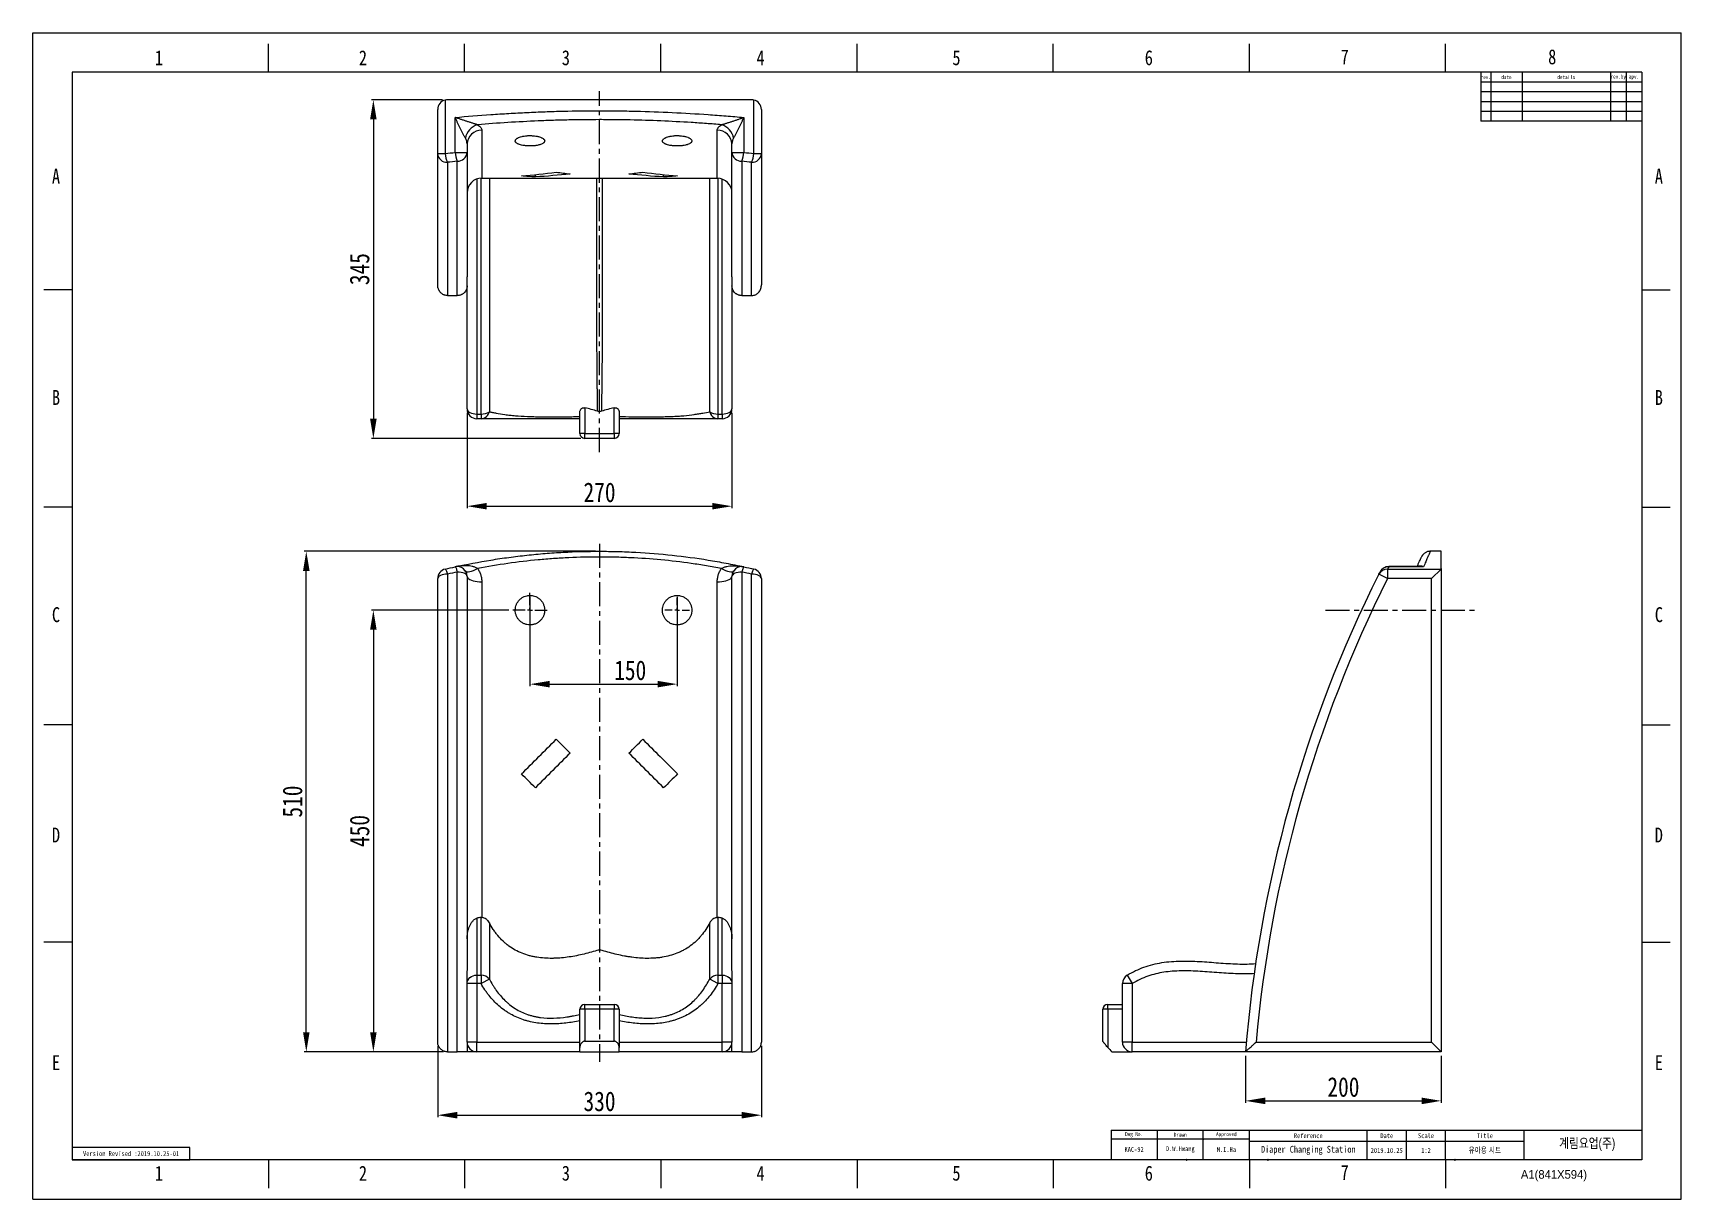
# Model space of a CAD drawing. Header units: millimetres. Extents: x 2895 to 3735, y -389 to 205.
import ezdxf

# ---------------------------------------------------------------- set-up
doc = ezdxf.new("R2010")
doc.units = ezdxf.units.MM
doc.header["$LTSCALE"] = 32.67
doc.header["$PDMODE"] = 3
doc.header["$PDSIZE"] = 0.3
doc.linetypes.add('CENTER', pattern=[0.6, 0.375, -0.075, 0.075, -0.075])
doc.linetypes.add('CENTERX2', pattern=[101.6, 63.5, -12.7, 12.7, -12.7])
doc.layers.get('0').update_dxf_attribs({"linetype": 'CONTINUOUS'})
doc.layers.get('Defpoints').update_dxf_attribs({"linetype": 'CONTINUOUS'})
for name, color, linetype in [('5', 2, 'CONTINUOUS'), ('______', 1, 'CENTER'), ('FORM', 7, 'CONTINUOUS'), ('TEXT', 2, 'CONTINUOUS')]:
    doc.layers.add(name, color=color, linetype=linetype)
doc.styles.add('ROMANS', font='Gulim.ttf')
doc.styles.get("Standard").update_dxf_attribs({"font": 'txt', "width": 0.8})
doc.dimstyles.new('DIMSTYLE_1', dxfattribs={"dimtxt": 3.5, "dimasz": 3.5, "dimexe": 1, "dimexo": 1, "dimgap": 1, "dimtad": 1, "dimzin": 0, "dimdsep": 46, "dimtxsty": 'Standard', "dimcen": 0, "dimclrd": 5, "dimclre": 5, "dimazin": 0, "dimtp": 0.3, "dimtm": 0.3, "dimtfac": 1, "dimtofl": 0, "dimtmove": 0, "dimatfit": 3, "dimfxl": 0, "dimtolj": 1, "dimtzin": 0, "dimarcsym": 0})

msp = doc.modelspace()

# ---------------------------------------------------------------- texts
at = {"char_height": 7.62, "attachment_point": 5}
for s, width, insert in [('1', 50, (2959.53, 192.23)), ('2', 50, (3063.48, 192.23)), ('3', 50, (3166.92, 192.23)), ('4', 50, (3266.15, 192.23)), ('5', 50, (3365.99, 192.23)), ('6', 50, (3464.03, 192.23)), ('7', 50, (3563.86, 192.68)), ('8', 50, (3669.65, 192.68)), ('A', 10, (2907.04, 131.89)), ('A', 10, (3723.99, 131.89)), ('B', 10, (2907.04, 19.2)), ('B', 10, (3723.99, 19.2)), ('C', 10, (2907.04, -91.49)), ('C', 10, (3723.99, -91.49)), ('D', 10, (2907.04, -203.68)), ('D', 10, (3723.99, -203.68)), ('E', 10, (2907.04, -319.65)), ('E', 10, (3723.99, -319.65)), ('1', 50, (2959.53, -375.99)), ('2', 50, (3063.48, -375.99)), ('3', 50, (3166.92, -375.99)), ('4', 50, (3266.15, -375.99)), ('5', 50, (3365.99, -375.99)), ('6', 50, (3464.03, -375.99)), ('7', 50, (3563.86, -375.53))]:
    msp.add_mtext_dynamic_manual_height_columns(s, width=width, gutter_width=12.5, heights=[0], dxfattribs=dict(at, insert=insert))
at = {"layer": '5', "style": 'ROMANS'}
msp.add_text('A1(841X594)', height=4.375, dxfattribs=at).set_placement((3653.66, -378.77))
at = {"layer": 'TEXT', "attachment_point": 5}
for s, width, insert, char_height in [('rev.', 5, (3635.8, 182.39), 2), ('date', 16, (3646.3, 182.39), 2), ('details', 45, (3676.8, 182.39), 2), ('rev.by', 8, (3703.3, 182.39), 2), ('apv.', 8, (3711.3, 182.39), 2), ('Dwg No.', 23.5, (3456.55, -356.36), 2), ('Drawn', 23.5, (3480.05, -356.36), 2), ('Approved', 23.5, (3503.55, -356.36), 2), ('Reference', 60, (3545.3, -356.86), 2.5), ('Date', 20, (3585.3, -356.86), 2.5), ('Scale', 20, (3605.3, -356.86), 2.5), ('Title', 40, (3635.3, -356.86), 2.5), ('Version Revised :2019.10.25-01 ', 60, (2945.3, -365.99), 2.5), ('KAC-92', 23.5, (3456.55, -363.86), 2.5), ('D.W.Hwang', 23.5, (3480.05, -363.86), 2.5), ('M.I.Ha', 23.5, (3503.55, -363.86), 2.5), ('Diaper Changing Station', 60, (3545.3, -364.36), 3.5), ('2019.10.25', 20, (3585.3, -364.36), 2.5), ('1:2', 20, (3605.3, -364.36), 2.5), ('{\\fGulim|b0|i0|c129|p50;유아용 시트 }', 40, (3635.3, -364.36), 3)]:
    msp.add_mtext_dynamic_manual_height_columns(s, width=width, gutter_width=12.5, heights=[0], dxfattribs=dict(at, insert=insert, char_height=char_height))
at = {"layer": 'TEXT', "linetype": 'CENTERX2', "insert": (3687.47, -361.37), "char_height": 5, "attachment_point": 5}
msp.add_mtext_dynamic_manual_height_columns('{\\fHYGothic-Medium|b0|i0|c129|p18;계림요업(주)}', width=60, gutter_width=12.5, heights=[0], dxfattribs=at)

# ---------------------------------------------------------------- blocks, each defined once
blk = doc.blocks.new('SW_CENTERMARKSYMBOL_0')
at = {"color": 0, "linetype": 'Continuous', "lineweight": 0}
for p, q in [((-0.5, 0), (-1.25, 0)), ((0, 0), (-0.25, 0)), ((0, 0.5), (0, 1.25)), ((0, 0), (0, 0.25)), ((0, 0), (0, -0.25)), ((0, 0), (0.25, 0)), ((0.5, 0), (1.25, 0)), ((0, -0.5), (0, -1.25))]:
    blk.add_line(p, q, dxfattribs=at)
blk = doc.blocks.new('SW_CENTERMARKSYMBOL_1')
at = {"color": 0, "linetype": 'Continuous', "lineweight": 0}
for p, q in [((0, 0.5), (0, 1.75)), ((-0.5, 0), (-1.75, 0)), ((0, 0), (-0.25, 0)), ((0, 0), (0, 0.25)), ((0, 0), (0, -0.25)), ((0, 0), (0.25, 0)), ((0.5, 0), (1.75, 0)), ((0, -0.5), (0, -1.75))]:
    blk.add_line(p, q, dxfattribs=at)
blk = doc.blocks.new('*D208')
at = {"color": 3, "lineweight": -2}
for p, q in [((3103.99, 170.83), (3067.79, 170.83)), ((3068.79, 160.83), (3068.79, 8.37)), ((3174.57, -1.63), (3067.79, -1.63))]:
    blk.add_line(p, q, dxfattribs=at)
at = {"color": 3}
for points in [[(3067.12, 160.83), (3070.46, 160.83), (3068.79, 170.83)], [(3067.12, 8.37), (3070.46, 8.37), (3068.79, -1.63)]]:
    blk.add_solid(points, dxfattribs=at)
at = {"layer": 'Defpoints', "color": 0}
for p in [(3105.99, 170.83), (3068.79, -1.63), (3176.57, -1.63)]:
    blk.add_point(p, dxfattribs=at)
at = {"color": 3, "insert": (3061.79, 84.6), "char_height": 10, "attachment_point": 5, "rotation": 90}
blk.add_mtext('\\A1;345', dxfattribs=at)
blk = doc.blocks.new('*D209')
at = {"color": 3, "lineweight": -2}
for p, q in [((3182.07, -59.14), (3033.61, -59.14)), ((3034.61, -304.14), (3034.61, -69.14)), ((3104.57, -314.14), (3033.61, -314.14))]:
    blk.add_line(p, q, dxfattribs=at)
at = {"color": 3}
for points in [[(3032.94, -69.14), (3036.28, -69.14), (3034.61, -59.14)], [(3032.94, -304.14), (3036.28, -304.14), (3034.61, -314.14)]]:
    blk.add_solid(points, dxfattribs=at)
at = {"layer": 'Defpoints', "color": 0}
for p in [(3034.61, -59.14), (3184.07, -59.14), (3106.57, -314.14)]:
    blk.add_point(p, dxfattribs=at)
at = {"color": 3, "insert": (3027.61, -186.64), "char_height": 10, "attachment_point": 5, "rotation": 90}
blk.add_mtext('\\A1;510', dxfattribs=at)
blk = doc.blocks.new('*D210')
at = {"color": 3, "lineweight": -2}
for p, q in [((3101.57, -311.14), (3101.57, -347.41)), ((3266.57, -311.14), (3266.57, -347.41)), ((3111.57, -346.41), (3256.57, -346.41))]:
    blk.add_line(p, q, dxfattribs=at)
at = {"color": 3}
for points in [[(3111.57, -344.74), (3111.57, -348.08), (3101.57, -346.41)], [(3256.57, -344.74), (3256.57, -348.08), (3266.57, -346.41)]]:
    blk.add_solid(points, dxfattribs=at)
at = {"layer": 'Defpoints', "color": 0}
for p in [(3101.57, -309.14), (3266.57, -309.14), (3266.57, -346.41)]:
    blk.add_point(p, dxfattribs=at)
at = {"color": 3, "insert": (3184.07, -339.41), "char_height": 10, "attachment_point": 5}
blk.add_mtext('\\A1;330', dxfattribs=at)
blk = doc.blocks.new('*D211')
at = {"color": 3, "lineweight": -2}
for p, q in [((3513.34, -316.14), (3513.34, -340.11)), ((3613.1, -316.14), (3613.1, -340.11)), ((3523.34, -339.11), (3603.1, -339.11))]:
    blk.add_line(p, q, dxfattribs=at)
at = {"color": 3}
for points in [[(3523.34, -337.45), (3523.34, -340.78), (3513.34, -339.11)], [(3603.1, -337.45), (3603.1, -340.78), (3613.1, -339.11)]]:
    blk.add_solid(points, dxfattribs=at)
at = {"layer": 'Defpoints', "color": 0}
for p in [(3513.34, -314.14), (3613.1, -314.14), (3613.1, -339.11)]:
    blk.add_point(p, dxfattribs=at)
at = {"color": 3, "insert": (3563.22, -332.11), "char_height": 10, "attachment_point": 5}
blk.add_mtext('\\A1;200', dxfattribs=at)
blk = doc.blocks.new('*D212')
at = {"color": 3, "lineweight": -2}
for p, q in [((3148.62, -82.39), (3148.62, -127.83)), ((3223.62, -82.39), (3223.62, -127.83)), ((3158.62, -126.83), (3213.62, -126.83))]:
    blk.add_line(p, q, dxfattribs=at)
at = {"color": 3}
for points in [[(3158.62, -125.16), (3158.62, -128.5), (3148.62, -126.83)], [(3213.62, -125.16), (3213.62, -128.5), (3223.62, -126.83)]]:
    blk.add_solid(points, dxfattribs=at)
at = {"layer": 'Defpoints', "color": 0}
for p in [(3148.62, -80.39), (3223.62, -80.39), (3223.62, -126.83)]:
    blk.add_point(p, dxfattribs=at)
at = {"color": 3, "insert": (3199.71, -119.83), "char_height": 10, "attachment_point": 5}
blk.add_mtext('\\A1;150', dxfattribs=at)
blk = doc.blocks.new('*D213')
at = {"color": 3, "lineweight": -2}
for p, q in [((3137.87, -89.14), (3067.79, -89.14)), ((3068.79, -99.14), (3068.79, -304.14)), ((3104.57, -314.14), (3067.79, -314.14))]:
    blk.add_line(p, q, dxfattribs=at)
at = {"color": 3}
for points in [[(3067.12, -99.14), (3070.46, -99.14), (3068.79, -89.14)], [(3067.12, -304.14), (3070.46, -304.14), (3068.79, -314.14)]]:
    blk.add_solid(points, dxfattribs=at)
at = {"layer": 'Defpoints', "color": 0}
for p in [(3139.87, -89.14), (3068.79, -314.14), (3106.57, -314.14)]:
    blk.add_point(p, dxfattribs=at)
at = {"color": 3, "insert": (3061.79, -201.64), "char_height": 10, "attachment_point": 5, "rotation": 90}
blk.add_mtext('\\A1;450', dxfattribs=at)
blk = doc.blocks.new('*D214')
at = {"color": 3, "lineweight": -2}
for p, q in [((3116.57, 11.37), (3116.57, -37.18)), ((3251.57, 11.37), (3251.57, -37.18)), ((3126.57, -36.18), (3241.57, -36.18))]:
    blk.add_line(p, q, dxfattribs=at)
at = {"color": 3}
for points in [[(3126.57, -34.51), (3126.57, -37.84), (3116.57, -36.18)], [(3241.57, -34.51), (3241.57, -37.84), (3251.57, -36.18)]]:
    blk.add_solid(points, dxfattribs=at)
at = {"layer": 'Defpoints', "color": 0}
for p in [(3116.57, 13.37), (3251.57, 13.37), (3251.57, -36.18)]:
    blk.add_point(p, dxfattribs=at)
at = {"color": 3, "insert": (3184.07, -29.18), "char_height": 10, "attachment_point": 5}
blk.add_mtext('\\A1;270', dxfattribs=at)

# ---------------------------------------------------------------- dimensions: what is measured, and where the dimension line sits
for base, p1, p2, picture, middle in [((3068.79, -1.63), (3105.99, 170.83), (3176.57, -1.63), '*D208', (3068.79, 84.6)), ((3034.61, -59.14), (3106.57, -314.14), (3184.07, -59.14), '*D209', (3034.61, -186.64))]:
    dim = msp.add_linear_dim(base=base, p1=p1, p2=p2, angle=90, dimstyle='DIMSTYLE_1', override={"dimtxt": 10, "dimasz": 10, "dimexo": 2, "dimgap": 2, "dimdec": 0, "dimlfac": 2, "dimclrd": 3, "dimclre": 3, "dimclrt": 3, "dimtdec": 0, "dimfxl": 1.25, "dimtfill": 1})
    dim.commit()
    dim.dimension.update_dxf_attribs({"geometry": picture, "text_midpoint": middle, "dimtype": 160})
for base, p1, p2, picture, middle in [((3251.57, -36.18), (3116.57, 13.37), (3251.57, 13.37), '*D214', (3184.07, -36.18)), ((3223.62, -126.83), (3148.62, -80.39), (3223.62, -80.39), '*D212', (3199.71, -126.83))]:
    dim = msp.add_linear_dim(base=base, p1=p1, p2=p2, dimstyle='DIMSTYLE_1', override={"dimtxt": 10, "dimasz": 10, "dimexo": 2, "dimgap": 2, "dimdec": 0, "dimlfac": 2, "dimclrd": 3, "dimclre": 3, "dimclrt": 3, "dimtdec": 0, "dimfxl": 1.25, "dimtfill": 1})
    dim.commit()
    dim.dimension.update_dxf_attribs({"geometry": picture, "text_midpoint": middle, "dimtype": 160})
dim = msp.add_linear_dim(base=(3068.79, -314.14), p1=(3139.87, -89.14), p2=(3106.57, -314.14), angle=90, dimstyle='DIMSTYLE_1', override={"dimtxt": 10, "dimasz": 10, "dimexo": 2, "dimgap": 2, "dimdec": 0, "dimlfac": 2, "dimclrd": 3, "dimclre": 3, "dimclrt": 3, "dimtdec": 0, "dimfxl": 1.25, "dimtfill": 1})
dim.commit()
dim.dimension.update_dxf_attribs({"geometry": '*D213', "text_midpoint": (3061.79, -201.64)})
for base, p1, p2, picture, middle in [((3266.57, -346.41), (3101.57, -309.14), (3266.57, -309.14), '*D210', (3184.07, -339.41)), ((3613.1, -339.11), (3513.34, -314.14), (3613.1, -314.14), '*D211', (3563.22, -332.11))]:
    dim = msp.add_linear_dim(base=base, p1=p1, p2=p2, dimstyle='DIMSTYLE_1', override={"dimtxt": 10, "dimasz": 10, "dimexo": 2, "dimgap": 2, "dimdec": 0, "dimlfac": 2, "dimclrd": 3, "dimclre": 3, "dimclrt": 3, "dimtdec": 0, "dimfxl": 1.25, "dimtfill": 1})
    dim.commit()
    dim.dimension.update_dxf_attribs({"geometry": picture, "text_midpoint": middle})

# ---------------------------------------------------------------- linework, layer by layer
at = {"color": 7, "linetype": 'Continuous'}
for p, q in [((2895.3, -389.11), (2895.3, 204.89)), ((2895.3, 204.89), (3735.3, 204.89)), ((3735.3, -389.11), (3735.3, 204.89)), ((3015.3, 184.89), (3015.3, 199.42)), ((3115.3, 184.89), (3115.3, 199.42)), ((3215.3, 184.89), (3215.3, 199.42)), ((3315.3, 184.89), (3315.3, 199.42)), ((3415.3, 184.89), (3415.3, 199.42)), ((3515.3, 184.89), (3515.3, 199.42)), ((3615.3, 184.89), (3615.3, 199.42)), ((2915.3, 184.89), (2915.3, -369.11)), ((3715.3, 184.89), (2915.3, 184.89)), ((2915.3, 74.09), (2900.76, 74.09)), ((3715.3, 74.09), (3729.83, 74.09)), ((2915.3, -36.71), (2900.76, -36.71)), ((3715.3, -36.71), (3729.84, -36.71)), ((2915.3, -147.51), (2900.76, -147.51)), ((3715.3, -147.51), (3729.84, -147.51)), ((2915.3, -258.31), (2900.76, -258.31)), ((3715.3, -258.31), (3729.84, -258.31)), ((3015.3, -369.11), (3015.3, -383.65)), ((3115.3, -369.11), (3115.3, -383.65)), ((3215.3, -369.11), (3215.3, -383.65)), ((3315.3, -369.11), (3315.3, -383.65)), ((3415.3, -369.11), (3415.3, -383.65)), ((3515.3, -369.11), (3515.3, -383.65)), ((3615.3, -369.11), (3615.3, -383.65)), ((2895.3, -389.11), (3735.3, -389.11))]:
    msp.add_line(p, q, dxfattribs=at)
at = {"linetype": 'Continuous'}
for p, q in [((3715.3, 184.89), (3715.3, -369.11)), ((3715.3, -369.11), (2915.3, -369.11))]:
    msp.add_line(p, q, dxfattribs=at)
at = {"color": 7, "linetype": 'Continuous', "lineweight": 25}
for p, q in [((3105.43, 170.73), (3105.43, 143.48)), ((3261.57, 170.87), (3106.57, 170.87)), ((3262.71, 143.48), (3262.71, 170.73)), ((3101.57, 143.48), (3101.57, 165.87)), ((3110.5, 144.05), (3110.5, 161.87)), ((3257.63, 161.87), (3257.63, 144.05)), ((3266.57, 165.87), (3266.57, 143.48)), ((3101.57, 143.48), (3105.43, 143.48)), ((3101.57, 76.53), (3101.57, 143.48)), ((3110.5, 144.05), (3116.57, 144.05)), ((3116.57, 148.34), (3116.57, 144.05)), ((3116.57, 144.05), (3116.57, 80.58)), ((3251.57, 144.05), (3251.57, 148.34)), ((3251.57, 144.05), (3257.63, 144.05)), ((3251.57, 80.58), (3251.57, 144.05)), ((3262.71, 143.48), (3266.57, 143.48)), ((3266.57, 143.48), (3266.57, 76.53)), ((3106.57, 139.01), (3106.57, 71.1)), ((3111.57, 71.1), (3111.57, 139.58)), ((3256.57, 139.58), (3256.57, 71.1)), ((3261.57, 71.1), (3261.57, 139.01)), ((3124.07, 130.93), (3244.07, 130.93)), ((3151.39, 131.55), (3151.39, 132.74)), ((3216.75, 131.55), (3216.75, 132.74)), ((3106.57, 71.1), (3111.57, 71.1)), ((3256.57, 71.1), (3261.57, 71.1)), ((3121.57, 10.77), (3123.71, 10.77)), ((3121.57, 10.77), (3121.57, 8.37)), ((3123.71, 10.77), (3123.71, 8.37)), ((3174.07, 0.87), (3174.07, 11.8)), ((3176.57, 13.95), (3176.57, 0.87)), ((3191.57, 0.87), (3191.57, 13.95)), ((3194.07, 11.8), (3194.07, 0.87)), ((3244.42, 10.77), (3246.57, 10.77)), ((3244.42, 10.77), (3244.42, 8.37)), ((3246.57, 10.77), (3246.57, 8.37)), ((3123.71, 8.37), (3121.57, 8.37)), ((3176.57, 0.87), (3174.07, 0.87)), ((3176.57, 0.87), (3191.57, 0.87)), ((3176.57, -1.63), (3176.57, 0.87)), ((3194.07, 0.87), (3191.57, 0.87)), ((3191.57, 0.87), (3191.57, -1.63)), ((3246.57, 8.37), (3244.42, 8.37)), ((3191.57, -1.63), (3176.57, -1.63)), ((3601.72, -66.95), (3586.29, -66.95)), ((3586.29, -66.95), (3586.29, -67.07)), ((3604.11, -67.07), (3586.29, -67.07)), ((3613.1, -59.14), (3607.51, -59.14)), ((3613.1, -67.95), (3613.1, -59.14)), ((3101.57, -309.14), (3101.57, -73.08)), ((3106.57, -70.84), (3106.57, -314.14)), ((3111.57, -314.14), (3111.57, -69.7)), ((3116.57, -71.95), (3116.57, -272.7)), ((3251.57, -272.69), (3251.57, -71.95)), ((3256.57, -69.7), (3256.57, -314.14)), ((3261.57, -314.14), (3261.57, -70.84)), ((3266.57, -73.08), (3266.57, -309.14)), ((3581.25, -70.84), (3581.82, -69.7)), ((3585.72, -73.08), (3581.25, -70.84)), ((3585.72, -68.21), (3585.72, -73.08)), ((3585.72, -68.21), (3612.97, -68.21)), ((3608.1, -73.08), (3585.72, -73.08)), ((3608.1, -73.08), (3612.97, -68.21)), ((3608.1, -309.14), (3608.1, -73.08)), ((3613.1, -67.95), (3613.1, -314.14)), ((3121.57, -275.08), (3121.57, -279.35)), ((3121.57, -275.08), (3123.71, -275.08)), ((3123.71, -275.08), (3123.71, -279.35)), ((3127.91, -277.04), (3123.71, -279.35)), ((3244.42, -279.35), (3240.22, -277.04)), ((3244.42, -275.08), (3246.57, -275.08)), ((3244.42, -275.08), (3244.42, -279.35)), ((3246.57, -275.08), (3246.57, -279.35)), ((3453.01, -275.08), (3455.6, -279.35)), ((3121.57, -279.35), (3116.57, -279.35)), ((3116.57, -309.14), (3116.57, -279.35)), ((3123.71, -279.35), (3121.57, -279.35)), ((3121.57, -279.35), (3121.57, -309.14)), ((3246.57, -279.35), (3244.42, -279.35)), ((3251.57, -279.35), (3246.57, -279.35)), ((3246.57, -309.14), (3246.57, -279.35)), ((3251.57, -279.35), (3251.57, -309.14)), ((3450.6, -309.14), (3450.6, -279.35)), ((3455.6, -279.35), (3450.6, -279.35)), ((3455.6, -279.35), (3455.6, -309.14)), ((3174.07, -311.89), (3174.07, -292.45)), ((3176.57, -292.45), (3174.07, -292.45)), ((3176.57, -292.45), (3176.57, -289.95)), ((3176.57, -289.95), (3191.57, -289.95)), ((3191.57, -292.45), (3176.57, -292.45)), ((3176.57, -292.45), (3176.57, -308.75)), ((3191.57, -289.95), (3191.57, -292.45)), ((3194.07, -292.45), (3191.57, -292.45)), ((3191.57, -308.75), (3191.57, -292.45)), ((3194.07, -292.45), (3194.07, -311.89)), ((3440.6, -308.75), (3440.6, -292.45)), ((3443.1, -292.45), (3440.6, -292.45)), ((3443.1, -292.45), (3443.1, -289.95)), ((3443.1, -289.95), (3450.6, -289.95)), ((3443.1, -292.45), (3443.1, -311.89)), ((3450.6, -292.45), (3443.1, -292.45)), ((3450.6, -299.93), (3450.6, -299.93)), ((3121.57, -309.14), (3116.57, -309.14)), ((3116.57, -309.14), (3116.57, -314.14)), ((3121.57, -314.14), (3121.57, -309.14)), ((3121.57, -309.14), (3174.07, -309.14)), ((3176.57, -308.75), (3191.57, -308.75)), ((3194.07, -309.14), (3246.57, -309.14)), ((3251.57, -309.14), (3246.57, -309.14)), ((3246.57, -314.14), (3246.57, -309.14)), ((3251.57, -314.14), (3251.57, -309.14)), ((3455.6, -309.14), (3450.6, -309.14)), ((3455.6, -314.14), (3455.6, -309.14)), ((3455.6, -309.14), (3513.75, -309.14)), ((3518.77, -309.14), (3608.1, -309.14)), ((3608.1, -309.14), (3613.1, -314.14)), ((3106.57, -314.14), (3111.57, -314.14)), ((3174.07, -314.14), (3121.57, -314.14)), ((3174.07, -314.14), (3174.07, -311.89)), ((3174.07, -314.14), (3194.07, -314.14)), ((3194.07, -314.14), (3194.07, -311.89)), ((3246.57, -314.14), (3194.07, -314.14)), ((3256.57, -314.14), (3261.57, -314.14)), ((3445.15, -314.14), (3455.6, -314.14)), ((3513.34, -314.14), (3455.6, -314.14)), ((3613.1, -314.14), (3513.34, -314.14))]:
    msp.add_line(p, q, dxfattribs=at)
at = {"color": 7, "linetype": 'Continuous', "lineweight": 25, "flags": 128}
for points in [[(3116.57, 13.37), (3116.66, 12.86), (3116.95, 12.37), (3117.41, 11.92), (3118.03, 11.53), (3118.79, 11.21), (3119.65, 10.97), (3120.59, 10.82), (3121.57, 10.77)], [(3246.57, 10.77), (3247.54, 10.82), (3248.48, 10.97), (3249.35, 11.21), (3250.1, 11.53), (3250.73, 11.92), (3251.19, 12.37), (3251.47, 12.86), (3251.57, 13.37)], [(3110.5, -67.07), (3110.59, -67.1), (3110.69, -67.22), (3110.81, -67.44), (3110.94, -67.75), (3111.09, -68.13), (3111.24, -68.59), (3111.4, -69.12), (3111.57, -69.7)], [(3257.63, -67.07), (3257.55, -67.1), (3257.45, -67.22), (3257.33, -67.44), (3257.2, -67.75), (3257.05, -68.13), (3256.89, -68.59), (3256.73, -69.12), (3256.57, -69.7)], [(3106.57, -70.84), (3105.59, -70.88), (3104.65, -71.01), (3103.79, -71.21), (3103.03, -71.49), (3102.41, -71.83), (3101.95, -72.22), (3101.66, -72.64), (3101.57, -73.08)], [(3105.43, -68.21), (3105.52, -68.24), (3105.63, -68.37), (3105.75, -68.58), (3105.9, -68.89), (3106.05, -69.27), (3106.22, -69.73), (3106.39, -70.26), (3106.57, -70.84)], [(3116.57, -71.95), (3116.47, -71.51), (3116.19, -71.09), (3115.73, -70.7), (3115.1, -70.36), (3114.35, -70.08), (3113.48, -69.87), (3112.54, -69.74), (3111.57, -69.7)], [(3115.7, -69.14), (3116.03, -69.43), (3116.52, -69.59), (3117.16, -69.62), (3117.94, -69.52), (3118.83, -69.28), (3119.81, -68.93), (3120.84, -68.46), (3121.91, -67.89)], [(3116.57, -71.95), (3116.66, -72.39), (3116.93, -72.82), (3117.39, -73.23), (3118, -73.6), (3118.76, -73.94), (3119.66, -74.22), (3120.66, -74.45), (3121.75, -74.62), (3122.89, -74.73), (3124.07, -74.76)], [(3244.07, -74.76), (3245.24, -74.73), (3246.39, -74.62), (3247.47, -74.45), (3248.48, -74.22), (3249.37, -73.94), (3250.14, -73.6), (3250.75, -73.23), (3251.2, -72.82), (3251.48, -72.39), (3251.57, -71.95)], [(3246.23, -67.89), (3247.29, -68.46), (3248.33, -68.93), (3249.31, -69.28), (3250.2, -69.52), (3250.97, -69.62), (3251.62, -69.59), (3252.11, -69.43), (3252.43, -69.14)], [(3256.57, -69.7), (3255.59, -69.74), (3254.65, -69.87), (3253.79, -70.08), (3253.03, -70.36), (3252.41, -70.7), (3251.95, -71.09), (3251.66, -71.51), (3251.57, -71.95)], [(3262.71, -68.21), (3262.62, -68.24), (3262.51, -68.37), (3262.38, -68.58), (3262.24, -68.89), (3262.08, -69.27), (3261.92, -69.73), (3261.74, -70.26), (3261.57, -70.84)], [(3266.57, -73.08), (3266.47, -72.64), (3266.19, -72.22), (3265.73, -71.83), (3265.1, -71.49), (3264.35, -71.21), (3263.48, -71.01), (3262.54, -70.88), (3261.57, -70.84)], [(3116.57, -279.35), (3116.66, -278.52), (3116.95, -277.72), (3117.41, -276.98), (3118.03, -276.33), (3118.79, -275.8), (3119.65, -275.41), (3120.59, -275.16), (3121.57, -275.08)], [(3246.57, -275.08), (3247.54, -275.16), (3248.48, -275.41), (3249.35, -275.8), (3250.1, -276.33), (3250.73, -276.98), (3251.19, -277.72), (3251.47, -278.52), (3251.57, -279.35)]]:
    msp.add_lwpolyline(points, dxfattribs=at)
at = {"color": 7, "linetype": 'Continuous', "lineweight": 25}
for centre, radius, start, end in [((3106.57, 165.87), 5, 103.16357, 180), ((3261.57, 165.87), 5, 0, 76.83643), ((3124.47, 149.61), 8.93, 106.71501, 169.28672), ((3123.8, 148.06), 7.24, 87.91935, 177.75599), ((3244.33, 148.06), 7.24, 2.24401, 92.08065), ((3243.66, 149.61), 8.93, 10.71328, 73.28499), ((3106.32, 143.76), 4.76, 183.3961, 273.03447), ((3118.45, 144.42), 13.06, 184.12849, 204.46551), ((3124.33, 144.99), 13.86, 183.88987, 202.95337), ((3111.82, 144.33), 4.75, 266.9409, 356.57298), ((3256.31, 144.33), 4.75, 183.42702, 273.0591), ((3243.81, 144.99), 13.86, 337.04663, 356.11013), ((3249.68, 144.42), 13.06, 335.53449, 355.87151), ((3261.82, 143.76), 4.76, 266.96553, 356.6039), ((3124.07, 123.42), 7.5, 89.98029, 179.99523), ((3244.07, 123.42), 7.5, 0.00477, 89.98578), ((3121.57, 13.37), 5, 180, 270), ((3124.02, 17.72), 6.95, 267.48923, 304.07504), ((3123.5, 12.86), 4.5, 272.68318, 348.37271), ((3244.12, 17.72), 6.95, 235.92496, 272.51077), ((3244.63, 12.86), 4.5, 191.62729, 267.31682), ((3246.57, 13.37), 5, 270, 0), ((3176.57, 0.87), 2.5, 180, 270), ((3191.57, 0.87), 2.5, 270, 0), ((3111.57, -71.95), 5, 0, 102.30053), ((3256.57, -71.95), 5, 77.69947, 180), ((3586.29, -71.95), 5, 90, 153.2211), ((3586.13, -71.91), 4.85, 88.21855, 152.84087), ((3106.57, -73.08), 5, 103.16357, 180), ((3261.57, -73.08), 5, 0, 76.83643), ((4168.93, -366), 657.64, 153.33214, 175.47725), ((4168.93, -366), 652.64, 153.33214, 175.00204), ((3585.55, -73.04), 4.83, 87.96722, 152.89195), ((3123.82, -280.33), 5.25, 38.84079, 91.21313), ((3244.31, -280.33), 5.25, 88.78687, 141.15921), ((3455.6, -279.35), 5, 121.27585, 180), ((3176.57, -292.45), 2.5, 90, 180), ((3191.57, -292.45), 2.5, 0, 90), ((3443.1, -292.45), 2.5, 90, 180), ((3121.57, -309.14), 5, 180, 270), ((3246.57, -309.14), 5, 270, 0), ((3455.6, -309.14), 5, 180, 270), ((3482.83, -277.79), 52.35, 220.64369, 223.96507)]:
    msp.add_arc(centre, radius, start, end, dxfattribs=at)
for points in [[(3106.57, 170.87), (3106.18, 170.87), (3105.8, 170.82), (3105.43, 170.73)], [(3262.71, 170.73), (3262.33, 170.82), (3261.95, 170.87), (3261.57, 170.87)], [(3105.43, 143.48), (3107.12, 143.67), (3108.81, 143.86), (3110.5, 144.05)], [(3257.63, 144.05), (3259.33, 143.86), (3261.02, 143.67), (3262.71, 143.48)], [(3111.57, 139.58), (3109.9, 139.4), (3108.23, 139.21), (3106.57, 139.01)], [(3261.57, 139.01), (3259.9, 139.21), (3258.24, 139.4), (3256.57, 139.58)], [(3144.32, 132.06), (3150.22, 132.55), (3156.11, 133.2), (3162, 134)], [(3151.39, 131.55), (3149.03, 131.7), (3146.68, 131.87), (3144.32, 132.06)], [(3169.07, 133.11), (3163.18, 132.43), (3157.29, 131.91), (3151.39, 131.55)], [(3162, 134), (3164.35, 133.68), (3166.71, 133.38), (3169.07, 133.11)], [(3199.07, 133.11), (3201.43, 133.38), (3203.78, 133.68), (3206.14, 134)], [(3216.75, 131.55), (3210.85, 131.91), (3204.95, 132.43), (3199.07, 133.11)], [(3206.14, 134), (3212.02, 133.2), (3217.92, 132.55), (3223.82, 132.06)], [(3223.82, 132.06), (3221.46, 131.87), (3219.1, 131.7), (3216.75, 131.55)], [(3183.07, 12.2), (3180.92, 12.85), (3178.75, 13.43), (3176.57, 13.95)], [(3191.57, 13.95), (3189.38, 13.43), (3187.22, 12.85), (3185.07, 12.2)], [(3105.43, -68.21), (3107.12, -67.82), (3108.81, -67.44), (3110.5, -67.07)], [(3257.63, -67.07), (3259.33, -67.44), (3261.02, -67.82), (3262.71, -68.21)], [(3586.29, -67.07), (3586.1, -67.44), (3585.91, -67.82), (3585.72, -68.21)], [(3111.57, -69.7), (3109.9, -70.07), (3108.23, -70.44), (3106.57, -70.84)], [(3261.57, -70.84), (3259.9, -70.44), (3258.24, -70.07), (3256.57, -69.7)], [(3581.25, -70.84), (3581.45, -70.44), (3581.64, -70.07), (3581.82, -69.7)], [(3612.97, -68.21), (3613.06, -68.12), (3613.1, -68.04), (3613.1, -67.95)], [(3144.32, -172.57), (3150.22, -166.67), (3156.11, -160.78), (3162, -154.89)], [(3162, -154.89), (3164.35, -157.25), (3166.71, -159.61), (3169.07, -161.97)], [(3199.07, -161.97), (3201.43, -159.61), (3203.78, -157.25), (3206.14, -154.89)], [(3206.14, -154.89), (3212.02, -160.78), (3217.92, -166.67), (3223.82, -172.57)], [(3169.07, -161.97), (3163.18, -167.85), (3157.29, -173.74), (3151.39, -179.64)], [(3216.75, -179.64), (3210.85, -173.74), (3204.95, -167.85), (3199.07, -161.97)], [(3151.39, -179.64), (3149.03, -177.29), (3146.68, -174.93), (3144.32, -172.57)], [(3223.82, -172.57), (3221.46, -174.93), (3219.1, -177.29), (3216.75, -179.64)], [(3123.69, -245.71), (3122.95, -245.74), (3122.25, -245.85), (3121.57, -246.04)], [(3123.69, -245.71), (3123.81, -245.71), (3123.94, -245.71), (3124.07, -245.72)], [(3244.07, -245.72), (3244.19, -245.71), (3244.32, -245.71), (3244.45, -245.71)], [(3246.57, -246.04), (3245.89, -245.85), (3245.18, -245.74), (3244.45, -245.71)]]:
    msp.add_open_spline(points, degree=3, dxfattribs=at)
for points, knots in [([(3110.5, 161.87), (3116.53, 162.41), (3122.59, 162.9), (3131.74, 163.54), (3134.79, 163.74), (3140.91, 164.09), (3147.04, 164.42), (3153.2, 164.68), (3159.36, 164.9), (3162.45, 164.99), (3171.72, 165.21), (3177.9, 165.28), (3187.18, 165.28), (3190.27, 165.26), (3196.45, 165.19), (3199.55, 165.13), (3208.81, 164.91), (3214.97, 164.69), (3227.24, 164.11), (3233.35, 163.75), (3242.49, 163.12), (3245.53, 162.89), (3251.6, 162.4), (3254.62, 162.14), (3257.63, 161.87)], [0, 0, 0, 0, 0.125, 0.125, 0.1875, 0.1875, 0.25, 0.3125, 0.3125, 0.375, 0.375, 0.5, 0.5, 0.5625, 0.5625, 0.625, 0.625, 0.75, 0.75, 0.875, 0.875, 0.9375, 0.9375, 1, 1, 1, 1]), ([(3121.91, 158.16), (3121.7, 158.22), (3121.48, 158.29), (3121.04, 158.42), (3120.81, 158.48), (3120.35, 158.62), (3120.12, 158.69), (3119.65, 158.84), (3119.41, 158.92), (3118.69, 159.14), (3118.21, 159.3), (3117.24, 159.61), (3116.76, 159.76), (3115.79, 160.08), (3115.3, 160.24), (3114.33, 160.57), (3113.85, 160.73), (3112.89, 161.05), (3112.41, 161.21), (3111.69, 161.46), (3111.45, 161.54), (3111.1, 161.66), (3110.98, 161.7), (3110.74, 161.79), (3110.62, 161.83), (3110.5, 161.87)], [0, 0, 0, 0, 0.0625, 0.0625, 0.125, 0.125, 0.1875, 0.1875, 0.25, 0.25, 0.375, 0.375, 0.5, 0.5, 0.625, 0.625, 0.75, 0.75, 0.875, 0.875, 0.9375, 0.9375, 0.96875, 0.96875, 1, 1, 1, 1]), ([(3115.7, 151.27), (3115.6, 151.44), (3115.49, 151.63), (3115.27, 152), (3115.15, 152.2), (3114.93, 152.6), (3114.82, 152.81), (3114.59, 153.23), (3114.48, 153.44), (3114.14, 154.09), (3113.92, 154.53), (3113.48, 155.42), (3113.26, 155.87), (3112.82, 156.78), (3112.6, 157.24), (3112.17, 158.16), (3111.96, 158.62), (3111.53, 159.54), (3111.32, 160.01), (3111.01, 160.7), (3110.91, 160.94), (3110.76, 161.28), (3110.71, 161.4), (3110.6, 161.63), (3110.55, 161.75), (3110.5, 161.87)], [0, 0, 0, 0, 0.0625, 0.0625, 0.125, 0.125, 0.1875, 0.1875, 0.25, 0.25, 0.375, 0.375, 0.5, 0.5, 0.625, 0.625, 0.75, 0.75, 0.875, 0.875, 0.9375, 0.9375, 0.96875, 0.96875, 1, 1, 1, 1]), ([(3246.23, 158.16), (3243.67, 158.37), (3241.11, 158.57), (3235.97, 158.93), (3233.4, 159.11), (3225.68, 159.58), (3220.51, 159.85), (3210.14, 160.29), (3204.95, 160.45), (3197.12, 160.62), (3194.52, 160.66), (3189.3, 160.71), (3186.69, 160.73), (3178.87, 160.73), (3173.66, 160.67), (3165.84, 160.51), (3163.23, 160.44), (3158.03, 160.28), (3155.43, 160.18), (3147.65, 159.85), (3142.48, 159.59), (3132.16, 158.95), (3127.02, 158.58), (3121.91, 158.16)], [0, 0, 0, 0, 0.0625, 0.0625, 0.125, 0.125, 0.25, 0.25, 0.375, 0.375, 0.4375, 0.4375, 0.5, 0.5, 0.625, 0.625, 0.6875, 0.6875, 0.75, 0.75, 0.875, 0.875, 1, 1, 1, 1]), ([(3246.23, 158.16), (3246.44, 158.22), (3246.66, 158.29), (3247.1, 158.42), (3247.33, 158.48), (3247.79, 158.62), (3248.02, 158.69), (3248.49, 158.84), (3248.73, 158.92), (3249.45, 159.14), (3249.93, 159.3), (3250.89, 159.61), (3251.38, 159.76), (3252.35, 160.08), (3252.83, 160.24), (3253.8, 160.57), (3254.28, 160.73), (3255.25, 161.05), (3255.73, 161.21), (3256.44, 161.46), (3256.68, 161.54), (3257.04, 161.66), (3257.16, 161.7), (3257.4, 161.79), (3257.52, 161.83), (3257.63, 161.87)], [0, 0, 0, 0, 0.0625, 0.0625, 0.125, 0.125, 0.1875, 0.1875, 0.25, 0.25, 0.375, 0.375, 0.5, 0.5, 0.625, 0.625, 0.75, 0.75, 0.875, 0.875, 0.9375, 0.9375, 0.96875, 0.96875, 1, 1, 1, 1]), ([(3252.43, 151.27), (3252.54, 151.44), (3252.65, 151.63), (3252.87, 152), (3252.98, 152.2), (3253.2, 152.6), (3253.32, 152.81), (3253.54, 153.23), (3253.65, 153.44), (3253.99, 154.09), (3254.21, 154.53), (3254.66, 155.42), (3254.88, 155.87), (3255.32, 156.78), (3255.54, 157.24), (3255.97, 158.16), (3256.18, 158.62), (3256.6, 159.54), (3256.81, 160.01), (3257.12, 160.7), (3257.22, 160.94), (3257.38, 161.28), (3257.43, 161.4), (3257.53, 161.63), (3257.58, 161.75), (3257.63, 161.87)], [0, 0, 0, 0, 0.0625, 0.0625, 0.125, 0.125, 0.1875, 0.1875, 0.25, 0.25, 0.375, 0.375, 0.5, 0.5, 0.625, 0.625, 0.75, 0.75, 0.875, 0.875, 0.9375, 0.9375, 0.96875, 0.96875, 1, 1, 1, 1]), ([(3116.57, 148.34), (3116.57, 148.84), (3116.5, 149.34), (3116.28, 150.07), (3116.19, 150.32), (3115.98, 150.8), (3115.85, 151.04), (3115.7, 151.27)], [0, 0, 0, 0, 0.5, 0.5, 0.75, 0.75, 1, 1, 1, 1]), ([(3121.91, 158.16), (3122.26, 157.94), (3122.57, 157.72), (3122.98, 157.37), (3123.1, 157.25), (3123.33, 157.01), (3123.43, 156.89), (3123.7, 156.52), (3123.84, 156.28), (3124.02, 155.79), (3124.07, 155.55), (3124.07, 155.3)], [0, 0, 0, 0, 0.25, 0.25, 0.375, 0.375, 0.5, 0.5, 0.75, 0.75, 1, 1, 1, 1]), ([(3124.07, 155.3), (3124.07, 153.62), (3124.07, 150.26), (3124.07, 145.89), (3124.07, 142.02), (3124.07, 138.7), (3124.07, 135.93), (3124.07, 133.74), (3124.07, 132.14), (3124.07, 131.2), (3124.07, 130.81), (3124.07, 130.92), (3124.07, 130.93)], [0, 0, 0, 0, 0.107859, 0.215719, 0.324327, 0.432936, 0.543908, 0.654879, 0.766668, 0.878456, 0.996699, 1, 1, 1, 1]), ([(3156.12, 149.87), (3156.12, 150.04), (3156.07, 150.21), (3155.94, 150.46), (3155.88, 150.54), (3155.75, 150.7), (3155.67, 150.79), (3155.4, 151.03), (3155.18, 151.18), (3154.79, 151.41), (3154.65, 151.48), (3154.35, 151.62), (3154.18, 151.69), (3153.67, 151.88), (3153.3, 152), (3152.69, 152.16), (3152.48, 152.21), (3152.05, 152.3), (3151.82, 152.34), (3151.13, 152.45), (3150.66, 152.51), (3149.92, 152.57), (3149.66, 152.58), (3149.16, 152.6), (3148.66, 152.61), (3148.15, 152.6), (3147.65, 152.59), (3147.4, 152.57), (3146.65, 152.52), (3146.17, 152.46), (3145.48, 152.35), (3145.25, 152.31), (3144.81, 152.22), (3144.6, 152.17), (3143.99, 152.02), (3143.61, 151.9), (3142.92, 151.64), (3142.62, 151.5), (3142.22, 151.28), (3142.1, 151.2), (3141.87, 151.04), (3141.77, 150.97), (3141.5, 150.72), (3141.36, 150.56), (3141.22, 150.31), (3141.18, 150.23), (3141.13, 150.06), (3141.12, 149.97), (3141.12, 149.72), (3141.16, 149.56), (3141.29, 149.31), (3141.35, 149.23), (3141.48, 149.07), (3141.56, 148.99), (3141.82, 148.76), (3142.04, 148.62), (3142.43, 148.41), (3142.58, 148.34), (3142.88, 148.21), (3143.04, 148.15), (3143.55, 147.98), (3143.92, 147.87), (3144.75, 147.68), (3145.18, 147.6), (3145.87, 147.5), (3146.1, 147.48), (3146.58, 147.43), (3146.83, 147.4), (3147.57, 147.35), (3148.07, 147.34), (3148.83, 147.33), (3149.09, 147.34), (3149.59, 147.35), (3149.84, 147.37), (3150.34, 147.4), (3150.58, 147.42), (3151.06, 147.47), (3151.3, 147.49), (3152, 147.59), (3152.43, 147.67), (3153.05, 147.81), (3153.25, 147.86), (3153.63, 147.96), (3153.81, 148.02), (3154.33, 148.19), (3154.63, 148.32), (3155.03, 148.53), (3155.16, 148.6), (3155.38, 148.75), (3155.48, 148.82), (3155.66, 148.97), (3155.74, 149.05), (3155.88, 149.21), (3155.94, 149.29), (3156.07, 149.54), (3156.12, 149.7), (3156.12, 149.87)], [0, 0, 0, 0, 0.03125, 0.03125, 0.046875, 0.046875, 0.0625, 0.0625, 0.09375, 0.09375, 0.109375, 0.109375, 0.125, 0.125, 0.15625, 0.15625, 0.171875, 0.171875, 0.1875, 0.1875, 0.21875, 0.21875, 0.234375, 0.234375, 0.25, 0.265625, 0.265625, 0.28125, 0.28125, 0.3125, 0.3125, 0.328125, 0.328125, 0.34375, 0.34375, 0.375, 0.375, 0.40625, 0.40625, 0.421875, 0.421875, 0.4375, 0.4375, 0.46875, 0.46875, 0.484375, 0.484375, 0.5, 0.5, 0.53125, 0.53125, 0.546875, 0.546875, 0.5625, 0.5625, 0.59375, 0.59375, 0.609375, 0.609375, 0.625, 0.625, 0.65625, 0.65625, 0.6875, 0.6875, 0.703125, 0.703125, 0.71875, 0.71875, 0.75, 0.75, 0.765625, 0.765625, 0.78125, 0.78125, 0.796875, 0.796875, 0.8125, 0.8125, 0.84375, 0.84375, 0.859375, 0.859375, 0.875, 0.875, 0.90625, 0.90625, 0.921875, 0.921875, 0.9375, 0.9375, 0.953125, 0.953125, 0.96875, 0.96875, 1, 1, 1, 1]), ([(3231.12, 149.87), (3231.12, 150.04), (3231.07, 150.21), (3230.94, 150.46), (3230.88, 150.54), (3230.75, 150.7), (3230.67, 150.79), (3230.4, 151.03), (3230.18, 151.18), (3229.79, 151.41), (3229.65, 151.48), (3229.35, 151.62), (3229.18, 151.69), (3228.67, 151.88), (3228.3, 152), (3227.69, 152.16), (3227.48, 152.21), (3227.05, 152.3), (3226.82, 152.34), (3226.13, 152.45), (3225.66, 152.51), (3224.92, 152.57), (3224.66, 152.58), (3224.16, 152.6), (3223.66, 152.61), (3223.15, 152.6), (3222.65, 152.59), (3222.4, 152.57), (3221.65, 152.52), (3221.17, 152.46), (3220.48, 152.35), (3220.25, 152.31), (3219.81, 152.22), (3219.6, 152.17), (3218.99, 152.02), (3218.61, 151.9), (3217.92, 151.64), (3217.62, 151.5), (3217.22, 151.28), (3217.1, 151.2), (3216.87, 151.04), (3216.77, 150.97), (3216.5, 150.72), (3216.36, 150.56), (3216.22, 150.31), (3216.18, 150.23), (3216.13, 150.06), (3216.12, 149.97), (3216.12, 149.72), (3216.16, 149.56), (3216.29, 149.31), (3216.35, 149.23), (3216.48, 149.07), (3216.56, 148.99), (3216.82, 148.76), (3217.04, 148.62), (3217.43, 148.41), (3217.58, 148.34), (3217.88, 148.21), (3218.04, 148.15), (3218.55, 147.98), (3218.92, 147.87), (3219.75, 147.68), (3220.18, 147.6), (3220.87, 147.5), (3221.1, 147.48), (3221.58, 147.43), (3221.83, 147.4), (3222.57, 147.35), (3223.07, 147.34), (3223.83, 147.33), (3224.09, 147.34), (3224.59, 147.35), (3224.84, 147.37), (3225.34, 147.4), (3225.58, 147.42), (3226.06, 147.47), (3226.3, 147.49), (3227, 147.59), (3227.43, 147.67), (3228.05, 147.81), (3228.25, 147.86), (3228.63, 147.96), (3228.81, 148.02), (3229.33, 148.19), (3229.63, 148.32), (3230.03, 148.53), (3230.16, 148.6), (3230.38, 148.75), (3230.48, 148.82), (3230.66, 148.97), (3230.74, 149.05), (3230.88, 149.21), (3230.94, 149.29), (3231.07, 149.54), (3231.12, 149.7), (3231.12, 149.87)], [0, 0, 0, 0, 0.03125, 0.03125, 0.046875, 0.046875, 0.0625, 0.0625, 0.09375, 0.09375, 0.109375, 0.109375, 0.125, 0.125, 0.15625, 0.15625, 0.171875, 0.171875, 0.1875, 0.1875, 0.21875, 0.21875, 0.234375, 0.234375, 0.25, 0.265625, 0.265625, 0.28125, 0.28125, 0.3125, 0.3125, 0.328125, 0.328125, 0.34375, 0.34375, 0.375, 0.375, 0.40625, 0.40625, 0.421875, 0.421875, 0.4375, 0.4375, 0.46875, 0.46875, 0.484375, 0.484375, 0.5, 0.5, 0.53125, 0.53125, 0.546875, 0.546875, 0.5625, 0.5625, 0.59375, 0.59375, 0.609375, 0.609375, 0.625, 0.625, 0.65625, 0.65625, 0.6875, 0.6875, 0.703125, 0.703125, 0.71875, 0.71875, 0.75, 0.75, 0.765625, 0.765625, 0.78125, 0.78125, 0.796875, 0.796875, 0.8125, 0.8125, 0.84375, 0.84375, 0.859375, 0.859375, 0.875, 0.875, 0.90625, 0.90625, 0.921875, 0.921875, 0.9375, 0.9375, 0.953125, 0.953125, 0.96875, 0.96875, 1, 1, 1, 1]), ([(3244.07, 155.3), (3244.07, 155.55), (3244.11, 155.79), (3244.25, 156.16), (3244.31, 156.29), (3244.45, 156.53), (3244.53, 156.66), (3244.8, 157.02), (3245.03, 157.25), (3245.56, 157.72), (3245.87, 157.94), (3246.23, 158.16)], [0, 0, 0, 0, 0.25, 0.25, 0.375, 0.375, 0.5, 0.5, 0.75, 0.75, 1, 1, 1, 1]), ([(3244.07, 130.92), (3244.07, 130.92), (3244.07, 130.89), (3244.07, 130.99), (3244.07, 131.28), (3244.07, 131.92), (3244.07, 132.99), (3244.07, 134.43), (3244.07, 136.24), (3244.07, 138.44), (3244.07, 141.03), (3244.07, 143.99), (3244.07, 147.35), (3244.07, 151.08), (3244.07, 153.89), (3244.07, 155.3)], [0, 0, 0, 0, 0.002064, 0.061808, 0.121552, 0.20793, 0.294308, 0.38107, 0.467831, 0.555779, 0.643727, 0.732079, 0.820432, 0.910163, 1, 1, 1, 1]), ([(3252.43, 151.27), (3252.14, 150.81), (3251.93, 150.33), (3251.71, 149.59), (3251.66, 149.34), (3251.59, 148.84), (3251.57, 148.59), (3251.57, 148.34)], [0, 0, 0, 0, 0.5, 0.5, 0.75, 0.75, 1, 1, 1, 1]), ([(3121.57, 130.42), (3121.57, 128.76), (3121.57, 125), (3121.57, 119.38), (3121.57, 113.8), (3121.57, 108.81), (3121.57, 102.92), (3121.57, 96.08), (3121.57, 89.08), (3121.57, 82.82), (3121.57, 77.35), (3121.57, 71.45), (3121.57, 65.14), (3121.57, 58.43), (3121.57, 51.73), (3121.57, 45.54), (3121.57, 39.86), (3121.57, 34.68), (3121.57, 29.49), (3121.57, 24.85), (3121.57, 20.83), (3121.57, 17.38), (3121.57, 14), (3121.57, 11.85), (3121.57, 10.77)], [0, 0, 0, 0, 0.050073, 0.113758, 0.157465, 0.201208, 0.244916, 0.308631, 0.372346, 0.416048, 0.459786, 0.503488, 0.55691, 0.610354, 0.663873, 0.717384, 0.758387, 0.799377, 0.841076, 0.882754, 0.911711, 0.940666, 0.970332, 1, 1, 1, 1]), ([(3123.71, 10.77), (3123.71, 11.74), (3123.71, 13.69), (3123.71, 16.78), (3123.71, 19.98), (3123.71, 23.9), (3123.71, 28.54), (3123.7, 33.92), (3123.7, 39.37), (3123.7, 45.77), (3123.69, 53.05), (3123.69, 60.31), (3123.69, 66.68), (3123.69, 72.15), (3123.69, 78.47), (3123.69, 85.6), (3123.69, 92.66), (3123.69, 98.78), (3123.69, 104), (3123.69, 109.67), (3123.69, 115.73), (3123.69, 122.1), (3123.69, 127.16), (3123.69, 129.96), (3123.69, 130.83)], [0, 0, 0, 0, 0.026751, 0.053502, 0.080826, 0.108153, 0.150619, 0.193106, 0.23668, 0.280271, 0.345169, 0.410077, 0.453395, 0.496721, 0.540008, 0.603568, 0.667129, 0.71073, 0.754366, 0.797967, 0.855848, 0.913729, 0.973023, 1, 1, 1, 1]), ([(3127.93, 130.93), (3127.93, 130.23), (3127.93, 127.67), (3127.93, 122.9), (3127.93, 116.64), (3127.93, 109.78), (3127.93, 102.4), (3127.93, 95.33), (3127.93, 88.97), (3127.93, 83.4), (3127.93, 77.83), (3127.93, 72.3), (3127.93, 66.8), (3127.93, 60.38), (3127.92, 53.05), (3127.92, 45.81), (3127.92, 39.57), (3127.92, 34.33), (3127.92, 29.07), (3127.91, 24.54), (3127.91, 20.79), (3127.91, 17.76), (3127.91, 14.8), (3127.91, 12.9), (3127.91, 11.96)], [0, 0, 0, 0, 0.021626, 0.07867, 0.136971, 0.195273, 0.261124, 0.326975, 0.372148, 0.417357, 0.46253, 0.506506, 0.550521, 0.594526, 0.66093, 0.727325, 0.76907, 0.810801, 0.85336, 0.895894, 0.921644, 0.947393, 0.973696, 1, 1, 1, 1]), ([(3183.07, 12.2), (3183.07, 12.28), (3183.07, 13), (3183.06, 14.43), (3183.05, 16.6), (3183.01, 18.93), (3182.98, 21.35), (3182.94, 23.79), (3182.91, 26.24), (3182.88, 28.74), (3182.85, 32.15), (3182.81, 36.44), (3182.78, 41.6), (3182.75, 47.64), (3182.72, 54.53), (3182.7, 61.68), (3182.7, 68.2), (3182.7, 74.1), (3182.7, 80.04), (3182.7, 86), (3182.7, 91.97), (3182.7, 97.83), (3182.7, 103.55), (3182.7, 109.14), (3182.7, 114.66), (3182.7, 120.12), (3182.7, 125.44), (3182.7, 129.06), (3182.7, 130.83), (3182.7, 130.93)], [0, 0, 0, 0, 0.0026451, 0.0236305, 0.0446102, 0.0663314, 0.0880549, 0.1081991, 0.128348, 0.148919, 0.1694938, 0.2110145, 0.2526144, 0.29421, 0.3571612, 0.4201069, 0.4675358, 0.5149986, 0.562428, 0.6111137, 0.6598354, 0.7085213, 0.7559426, 0.803397, 0.850818, 0.8994991, 0.9482166, 0.9968974, 1, 1, 1, 1]), ([(3185.43, 130.93), (3185.43, 130.83), (3185.43, 128.76), (3185.43, 124.48), (3185.43, 118.12), (3185.43, 111.52), (3185.43, 104.77), (3185.43, 97.88), (3185.43, 90.88), (3185.43, 83.79), (3185.43, 76.64), (3185.43, 69.47), (3185.43, 62.62), (3185.43, 56.11), (3185.41, 49.91), (3185.38, 43.71), (3185.33, 37.49), (3185.29, 32.22), (3185.24, 27.93), (3185.2, 24.62), (3185.16, 21.35), (3185.11, 18.18), (3185.08, 15.17), (3185.07, 13.23), (3185.07, 12.28), (3185.07, 12.2)], [0, 0, 0, 0, 0.003103, 0.060656, 0.118388, 0.176184, 0.233921, 0.291476, 0.34904, 0.406784, 0.464587, 0.522328, 0.579889, 0.630061, 0.680346, 0.730559, 0.780593, 0.830553, 0.857702, 0.884886, 0.911985, 0.940392, 0.968922, 0.997355, 1, 1, 1, 1]), ([(3240.22, 11.96), (3240.22, 13.21), (3240.22, 15.72), (3240.22, 19.73), (3240.22, 24.16), (3240.22, 29.01), (3240.22, 34.25), (3240.22, 39.52), (3240.21, 45.23), (3240.21, 51.39), (3240.21, 57.98), (3240.21, 64.58), (3240.21, 71.19), (3240.21, 77.81), (3240.21, 84.42), (3240.21, 91), (3240.21, 97.49), (3240.21, 103.86), (3240.21, 110.23), (3240.21, 116.57), (3240.21, 122.81), (3240.21, 127.61), (3240.21, 130.21), (3240.21, 130.93)], [0, 0, 0, 0, 0.034665, 0.069415, 0.104085, 0.146087, 0.188238, 0.2305, 0.272654, 0.325633, 0.378682, 0.431691, 0.484587, 0.537437, 0.590768, 0.644282, 0.697858, 0.751371, 0.804702, 0.862299, 0.920051, 0.977803, 1, 1, 1, 1]), ([(3244.45, 130.9), (3244.45, 130.05), (3244.45, 127.32), (3244.45, 122.3), (3244.45, 115.89), (3244.45, 108.97), (3244.45, 101.64), (3244.45, 94.74), (3244.45, 88.54), (3244.45, 83.1), (3244.45, 77.64), (3244.45, 72.17), (3244.45, 66.72), (3244.45, 60.35), (3244.44, 53.08), (3244.44, 45.82), (3244.43, 39.5), (3244.43, 34.08), (3244.43, 28.66), (3244.43, 23.96), (3244.42, 20.05), (3244.42, 16.87), (3244.42, 13.76), (3244.42, 11.76), (3244.42, 10.77)], [0, 0, 0, 0, 0.026171, 0.084015, 0.143274, 0.202533, 0.266053, 0.329573, 0.373147, 0.416756, 0.46033, 0.503443, 0.546594, 0.589737, 0.654826, 0.719905, 0.7625, 0.805079, 0.848508, 0.891915, 0.918652, 0.945388, 0.972694, 1, 1, 1, 1]), ([(3246.57, 10.77), (3246.57, 12.18), (3246.57, 14.94), (3246.57, 19.32), (3246.57, 23.82), (3246.57, 28.49), (3246.57, 33.8), (3246.57, 39.69), (3246.57, 46.12), (3246.57, 52.54), (3246.57, 58.97), (3246.57, 65.41), (3246.57, 72.35), (3246.57, 79.8), (3246.57, 87.75), (3246.57, 95.66), (3246.57, 103.41), (3246.57, 110.88), (3246.57, 117.29), (3246.57, 122.72), (3246.57, 126.89), (3246.57, 129.41), (3246.57, 130.48)], [0, 0, 0, 0, 0.038762, 0.075655, 0.112553, 0.150768, 0.188996, 0.240072, 0.291231, 0.342389, 0.393701, 0.445009, 0.496277, 0.559431, 0.622586, 0.687539, 0.752491, 0.81621, 0.879928, 0.923655, 0.967419, 1, 1, 1, 1]), ([(3106.57, 71.1), (3106.15, 71.1), (3105.75, 71.15), (3105.17, 71.31), (3104.98, 71.37), (3104.63, 71.52), (3104.45, 71.6), (3104.12, 71.79), (3103.97, 71.88), (3103.67, 72.09), (3103.54, 72.2), (3103.28, 72.43), (3103.15, 72.55), (3102.92, 72.8), (3102.81, 72.93), (3102.51, 73.33), (3102.35, 73.6), (3102.13, 74.02), (3102.06, 74.16), (3101.95, 74.45), (3101.89, 74.6), (3101.75, 75.04), (3101.68, 75.33), (3101.61, 75.78), (3101.6, 75.93), (3101.58, 76.16), (3101.57, 76.23), (3101.57, 76.38), (3101.57, 76.46), (3101.57, 76.53)], [0, 0, 0, 0, 0.125, 0.125, 0.1875, 0.1875, 0.25, 0.25, 0.3125, 0.3125, 0.375, 0.375, 0.4375, 0.4375, 0.5, 0.5, 0.625, 0.625, 0.6875, 0.6875, 0.75, 0.75, 0.875, 0.875, 0.9375, 0.9375, 0.96875, 0.96875, 1, 1, 1, 1]), ([(3116.57, 76.12), (3116.57, 75.78), (3116.54, 75.46), (3116.44, 74.98), (3116.4, 74.82), (3116.31, 74.51), (3116.25, 74.35), (3116.06, 73.9), (3115.91, 73.61), (3115.55, 73.06), (3115.34, 72.8), (3114.88, 72.34), (3114.63, 72.13), (3114.22, 71.86), (3114.07, 71.77), (3113.79, 71.62), (3113.49, 71.48), (3113.18, 71.37), (3112.87, 71.27), (3112.71, 71.23), (3112.23, 71.13), (3111.9, 71.1), (3111.57, 71.1)], [0, 0, 0, 0, 0.125, 0.125, 0.1875, 0.1875, 0.25, 0.25, 0.375, 0.375, 0.5, 0.5, 0.625, 0.625, 0.6875, 0.6875, 0.75, 0.8125, 0.8125, 0.875, 0.875, 1, 1, 1, 1]), ([(3116.57, 13.37), (3116.57, 15.78), (3116.57, 18.32), (3116.57, 22.31), (3116.57, 23.68), (3116.57, 25.42), (3116.57, 25.77), (3116.57, 26.47), (3116.57, 27.52), (3116.57, 28.58), (3116.57, 32.1), (3116.57, 34.93), (3116.57, 39.2), (3116.57, 40.63), (3116.57, 43.48), (3116.57, 44.91), (3116.57, 49.19), (3116.57, 52.05), (3116.57, 57.75), (3116.57, 60.61), (3116.57, 66.32), (3116.57, 69.18), (3116.57, 74.91), (3116.57, 77.75), (3116.57, 80.58)], [0, 0, 0, 0, 0.125, 0.125, 0.1875, 0.1875, 0.203125, 0.203125, 0.21875, 0.25, 0.25, 0.375, 0.375, 0.4375, 0.4375, 0.5, 0.5, 0.625, 0.625, 0.75, 0.75, 0.875, 0.875, 1, 1, 1, 1]), ([(3251.57, 80.58), (3251.57, 77.77), (3251.57, 74.93), (3251.57, 69.23), (3251.57, 66.38), (3251.57, 60.68), (3251.57, 57.83), (3251.57, 52.14), (3251.57, 49.3), (3251.57, 43.6), (3251.57, 40.75), (3251.57, 36.47), (3251.57, 35.04), (3251.57, 32.18), (3251.57, 30.76), (3251.57, 26.55), (3251.57, 23.8), (3251.57, 19.78), (3251.57, 18.46), (3251.57, 15.85), (3251.57, 14.59), (3251.57, 13.37)], [0, 0, 0, 0, 0.125, 0.125, 0.25, 0.25, 0.375, 0.375, 0.5, 0.5, 0.625, 0.625, 0.6875, 0.6875, 0.75, 0.75, 0.875, 0.875, 0.9375, 0.9375, 1, 1, 1, 1]), ([(3256.57, 71.1), (3256.24, 71.1), (3255.91, 71.13), (3255.43, 71.23), (3255.27, 71.27), (3254.96, 71.36), (3254.8, 71.42), (3254.35, 71.61), (3254.06, 71.76), (3253.65, 72.04), (3253.52, 72.13), (3253.27, 72.34), (3253.15, 72.45), (3252.8, 72.8), (3252.59, 73.05), (3252.32, 73.46), (3252.23, 73.61), (3252.08, 73.9), (3251.94, 74.19), (3251.83, 74.5), (3251.74, 74.81), (3251.7, 74.97), (3251.6, 75.46), (3251.57, 75.78), (3251.57, 76.12)], [0, 0, 0, 0, 0.125, 0.125, 0.1875, 0.1875, 0.25, 0.25, 0.375, 0.375, 0.4375, 0.4375, 0.5, 0.5, 0.625, 0.625, 0.6875, 0.6875, 0.75, 0.8125, 0.8125, 0.875, 0.875, 1, 1, 1, 1]), ([(3261.57, 71.1), (3261.98, 71.1), (3262.38, 71.15), (3262.97, 71.31), (3263.15, 71.37), (3263.51, 71.52), (3263.68, 71.6), (3264.01, 71.79), (3264.17, 71.88), (3264.46, 72.09), (3264.6, 72.2), (3264.86, 72.43), (3264.98, 72.55), (3265.21, 72.8), (3265.32, 72.93), (3265.62, 73.33), (3265.79, 73.6), (3266.01, 74.02), (3266.07, 74.16), (3266.19, 74.45), (3266.24, 74.6), (3266.38, 75.04), (3266.45, 75.33), (3266.52, 75.78), (3266.54, 75.93), (3266.56, 76.16), (3266.56, 76.23), (3266.57, 76.38), (3266.57, 76.46), (3266.57, 76.53)], [0, 0, 0, 0, 0.125, 0.125, 0.1875, 0.1875, 0.25, 0.25, 0.3125, 0.3125, 0.375, 0.375, 0.4375, 0.4375, 0.5, 0.5, 0.625, 0.625, 0.6875, 0.6875, 0.75, 0.75, 0.875, 0.875, 0.9375, 0.9375, 0.96875, 0.96875, 1, 1, 1, 1]), ([(3127.91, 11.96), (3128.44, 11.86), (3128.99, 11.75), (3129.88, 11.58), (3130.18, 11.52), (3130.81, 11.4), (3131.14, 11.34), (3132.79, 11.03), (3134.25, 10.77), (3136.27, 10.47), (3136.69, 10.42), (3137.54, 10.3), (3137.97, 10.25), (3139.32, 10.1), (3140.24, 10), (3143.1, 9.75), (3145.13, 9.63), (3147.82, 9.52), (3148.37, 9.5), (3149.47, 9.46), (3150.02, 9.45), (3151.13, 9.42), (3151.69, 9.41), (3152.82, 9.38), (3153.38, 9.38), (3156.18, 9.34), (3158.42, 9.33), (3162.91, 9.34), (3165.15, 9.36), (3167.96, 9.4), (3168.52, 9.41), (3169.64, 9.42), (3170.19, 9.43), (3171.86, 9.46), (3172.97, 9.49), (3174.07, 9.51)], [0, 0, 0, 0, 0.0625, 0.0625, 0.09375, 0.09375, 0.125, 0.125, 0.25, 0.25, 0.28125, 0.28125, 0.3125, 0.3125, 0.375, 0.375, 0.5, 0.5, 0.53125, 0.53125, 0.5625, 0.5625, 0.59375, 0.59375, 0.625, 0.625, 0.75, 0.75, 0.875, 0.875, 0.90625, 0.90625, 0.9375, 0.9375, 1, 1, 1, 1]), ([(3174.07, 11.8), (3174.07, 12.07), (3174.11, 12.34), (3174.26, 12.73), (3174.32, 12.86), (3174.46, 13.11), (3174.55, 13.23), (3174.75, 13.46), (3174.87, 13.57), (3175.07, 13.71), (3175.14, 13.75), (3175.29, 13.83), (3175.37, 13.87), (3175.53, 13.93), (3175.62, 13.95), (3175.8, 13.99), (3175.9, 14), (3176.09, 14.01), (3176.18, 14.01), (3176.37, 13.99), (3176.47, 13.97), (3176.57, 13.95)], [0, 0, 0, 0, 0.25, 0.25, 0.375, 0.375, 0.5, 0.5, 0.625, 0.625, 0.6875, 0.6875, 0.75, 0.75, 0.8125, 0.8125, 0.875, 0.875, 0.9375, 0.9375, 1, 1, 1, 1]), ([(3185.07, 12.2), (3184.74, 12.1), (3184.41, 12.05), (3183.73, 12.05), (3183.39, 12.1), (3183.07, 12.2)], [0, 0, 0, 0, 0.5, 0.5, 1, 1, 1, 1]), ([(3191.57, 13.95), (3191.76, 14), (3191.95, 14.02), (3192.34, 14), (3192.52, 13.96), (3192.85, 13.84), (3193, 13.75), (3193.2, 13.61), (3193.26, 13.56), (3193.38, 13.46), (3193.43, 13.4), (3193.58, 13.23), (3193.67, 13.11), (3193.82, 12.86), (3193.88, 12.73), (3193.97, 12.47), (3194.01, 12.34), (3194.06, 12.07), (3194.07, 11.94), (3194.07, 11.8)], [0, 0, 0, 0, 0.125, 0.125, 0.25, 0.25, 0.375, 0.375, 0.4375, 0.4375, 0.5, 0.5, 0.625, 0.625, 0.75, 0.75, 0.875, 0.875, 1, 1, 1, 1]), ([(3194.07, 9.51), (3196.26, 9.46), (3198.47, 9.42), (3201.82, 9.38), (3202.95, 9.36), (3205.21, 9.34), (3206.35, 9.34), (3209.75, 9.33), (3212.01, 9.34), (3215.35, 9.38), (3216.46, 9.4), (3218.12, 9.45), (3218.67, 9.46), (3219.77, 9.5), (3220.32, 9.52), (3221.4, 9.56), (3221.93, 9.59), (3222.99, 9.64), (3223.51, 9.67), (3225.06, 9.77), (3226.05, 9.84), (3228.91, 10.09), (3230.66, 10.3), (3232.68, 10.59), (3233.08, 10.65), (3233.85, 10.78), (3234.23, 10.84), (3235.33, 11.03), (3236.03, 11.15), (3238, 11.52), (3239.18, 11.76), (3240.22, 11.96)], [0, 0, 0, 0, 0.125, 0.125, 0.1875, 0.1875, 0.25, 0.25, 0.375, 0.375, 0.4375, 0.4375, 0.46875, 0.46875, 0.5, 0.5, 0.53125, 0.53125, 0.5625, 0.5625, 0.625, 0.625, 0.75, 0.75, 0.78125, 0.78125, 0.8125, 0.8125, 0.875, 0.875, 1, 1, 1, 1]), ([(3174.07, 8.37), (3172.88, 8.37), (3171.69, 8.37), (3169.29, 8.37), (3168.08, 8.37), (3164.47, 8.37), (3162.06, 8.37), (3157.25, 8.37), (3154.84, 8.37), (3151.23, 8.37), (3150.02, 8.37), (3148.24, 8.37), (3147.64, 8.37), (3146.47, 8.37), (3145.88, 8.37), (3143, 8.37), (3140.79, 8.37), (3138.16, 8.37), (3137.64, 8.37), (3136.61, 8.37), (3136.1, 8.37), (3134.6, 8.37), (3133.65, 8.37), (3130.91, 8.37), (3129.25, 8.37), (3127.37, 8.37), (3127, 8.37), (3126.28, 8.37), (3125.94, 8.37), (3124.93, 8.37), (3124.3, 8.37), (3123.71, 8.37)], [0, 0, 0, 0, 0.0625, 0.0625, 0.125, 0.125, 0.25, 0.25, 0.375, 0.375, 0.4375, 0.4375, 0.46875, 0.46875, 0.5, 0.5, 0.625, 0.625, 0.65625, 0.65625, 0.6875, 0.6875, 0.75, 0.75, 0.875, 0.875, 0.90625, 0.90625, 0.9375, 0.9375, 1, 1, 1, 1]), ([(3244.42, 8.37), (3243.25, 8.37), (3241.92, 8.37), (3239.68, 8.37), (3238.89, 8.37), (3237.64, 8.37), (3237.21, 8.37), (3236.32, 8.37), (3235.87, 8.37), (3233.58, 8.37), (3231.62, 8.37), (3228.48, 8.37), (3227.39, 8.37), (3225.72, 8.37), (3225.16, 8.37), (3224.01, 8.37), (3222.86, 8.37), (3221.69, 8.37), (3220.51, 8.37), (3219.92, 8.37), (3218.13, 8.37), (3216.94, 8.37), (3213.35, 8.37), (3210.94, 8.37), (3207.9, 8.37), (3207.29, 8.37), (3206.08, 8.37), (3205.47, 8.37), (3203.64, 8.37), (3202.43, 8.37), (3198.82, 8.37), (3196.44, 8.37), (3194.07, 8.37)], [0, 0, 0, 0, 0.125, 0.125, 0.1875, 0.1875, 0.21875, 0.21875, 0.25, 0.25, 0.375, 0.375, 0.4375, 0.4375, 0.46875, 0.46875, 0.5, 0.53125, 0.53125, 0.5625, 0.5625, 0.625, 0.625, 0.75, 0.75, 0.78125, 0.78125, 0.8125, 0.8125, 0.875, 0.875, 1, 1, 1, 1]), ([(3110.5, -67.07), (3116.53, -65.75), (3122.59, -64.6), (3131.74, -63.11), (3134.79, -62.66), (3140.91, -61.83), (3147.04, -61.09), (3153.2, -60.51), (3159.36, -60.01), (3162.45, -59.8), (3171.72, -59.3), (3177.9, -59.14), (3187.18, -59.14), (3190.27, -59.18), (3196.45, -59.35), (3199.55, -59.47), (3208.81, -59.97), (3214.97, -60.47), (3227.24, -61.79), (3233.35, -62.62), (3242.49, -64.1), (3245.53, -64.64), (3251.6, -65.79), (3254.62, -66.41), (3257.63, -67.07)], [0, 0, 0, 0, 0.125, 0.125, 0.1875, 0.1875, 0.25, 0.3125, 0.3125, 0.375, 0.375, 0.5, 0.5, 0.5625, 0.5625, 0.625, 0.625, 0.75, 0.75, 0.875, 0.875, 0.9375, 0.9375, 1, 1, 1, 1]), ([(3121.91, -67.89), (3121.7, -67.75), (3121.48, -67.63), (3121.04, -67.42), (3120.81, -67.32), (3120.35, -67.15), (3120.12, -67.08), (3119.65, -66.94), (3119.41, -66.89), (3118.69, -66.73), (3118.21, -66.66), (3117.24, -66.55), (3116.76, -66.52), (3115.79, -66.49), (3115.3, -66.49), (3114.33, -66.53), (3113.85, -66.56), (3112.89, -66.66), (3112.41, -66.72), (3111.69, -66.83), (3111.45, -66.88), (3111.1, -66.94), (3110.98, -66.97), (3110.74, -67.01), (3110.62, -67.04), (3110.5, -67.07)], [0, 0, 0, 0, 0.0625, 0.0625, 0.125, 0.125, 0.1875, 0.1875, 0.25, 0.25, 0.375, 0.375, 0.5, 0.5, 0.625, 0.625, 0.75, 0.75, 0.875, 0.875, 0.9375, 0.9375, 0.96875, 0.96875, 1, 1, 1, 1]), ([(3246.23, -67.89), (3243.67, -67.41), (3241.11, -66.95), (3235.97, -66.11), (3233.4, -65.72), (3225.68, -64.63), (3220.51, -64.02), (3210.14, -63.05), (3204.95, -62.69), (3197.12, -62.32), (3194.52, -62.23), (3189.3, -62.11), (3186.69, -62.08), (3178.87, -62.08), (3173.66, -62.2), (3165.84, -62.56), (3163.23, -62.71), (3158.03, -63.08), (3155.43, -63.29), (3147.65, -64.02), (3142.48, -64.63), (3132.16, -66.08), (3127.02, -66.92), (3121.91, -67.89)], [0, 0, 0, 0, 0.0625, 0.0625, 0.125, 0.125, 0.25, 0.25, 0.375, 0.375, 0.4375, 0.4375, 0.5, 0.5, 0.625, 0.625, 0.6875, 0.6875, 0.75, 0.75, 0.875, 0.875, 1, 1, 1, 1]), ([(3246.23, -67.89), (3246.44, -67.75), (3246.66, -67.63), (3247.1, -67.42), (3247.33, -67.32), (3247.79, -67.15), (3248.02, -67.08), (3248.49, -66.94), (3248.73, -66.89), (3249.45, -66.73), (3249.93, -66.66), (3250.89, -66.55), (3251.38, -66.52), (3252.35, -66.49), (3252.83, -66.49), (3253.8, -66.53), (3254.28, -66.56), (3255.25, -66.66), (3255.73, -66.72), (3256.44, -66.83), (3256.68, -66.88), (3257.04, -66.94), (3257.16, -66.97), (3257.4, -67.01), (3257.52, -67.04), (3257.63, -67.07)], [0, 0, 0, 0, 0.0625, 0.0625, 0.125, 0.125, 0.1875, 0.1875, 0.25, 0.25, 0.375, 0.375, 0.5, 0.5, 0.625, 0.625, 0.75, 0.75, 0.875, 0.875, 0.9375, 0.9375, 0.96875, 0.96875, 1, 1, 1, 1]), ([(3600.81, -66.95), (3601.01, -66.49), (3601.48, -65.4), (3602.05, -64.12), (3602.53, -63.04), (3602.81, -62.42), (3602.94, -62.14), (3602.94, -62.13), (3602.95, -62.12)], [0, 0, 0, 0, 0.15741, 0.367993, 0.579679, 0.791364, 0.952774, 1, 1, 1, 1]), ([(3601.08, -66.95), (3601.09, -66.94), (3601.27, -66.75), (3601.66, -66.6), (3602.31, -66.45), (3603.05, -66.55), (3603.67, -66.81), (3604.03, -67.02), (3604.11, -67.06), (3604.11, -67.07)], [0, 0, 0, 0, 0.00651, 0.199625, 0.395302, 0.658497, 0.924298, 0.998341, 1, 1, 1, 1]), ([(3604.11, -67.07), (3604.1, -67.07), (3603.88, -67.04), (3603.07, -66.97), (3602.28, -66.97), (3601.7, -66.97)], [0, 0, 0, 0, 0.006159, 0.280316, 1, 1, 1, 1]), ([(3607.51, -59.15), (3607.29, -59.15), (3606.82, -59.16), (3606.14, -59.32), (3605.49, -59.55), (3604.92, -59.85), (3604.42, -60.2), (3604.02, -60.56), (3603.69, -60.91), (3603.46, -61.22), (3603.3, -61.46), (3603.2, -61.62), (3603.14, -61.72), (3603.1, -61.8), (3603.07, -61.86), (3603.04, -61.92), (3603.03, -61.94), (3603.02, -61.96), (3603.02, -61.96)], [0, 0, 0, 0, 0.07556, 0.158071, 0.236071, 0.309359, 0.377508, 0.439789, 0.494863, 0.539867, 0.572696, 0.599629, 0.623863, 0.65834, 0.71122, 0.796122, 0.945951, 1, 1, 1, 1]), ([(3607.51, -59.16), (3607.51, -59.16), (3607.51, -59.17), (3607.37, -59.47), (3607.09, -60.1), (3606.63, -61.16), (3606, -62.6), (3605.18, -64.49), (3604.49, -66.16), (3604.11, -67.07)], [0, 0, 0, 0, 0.088725, 0.206193, 0.358944, 0.511695, 0.665225, 0.818755, 1, 1, 1, 1]), ([(3121.91, -67.89), (3122.26, -68.4), (3122.57, -68.93), (3122.98, -69.76), (3123.1, -70.04), (3123.33, -70.61), (3123.43, -70.9), (3123.7, -71.77), (3123.84, -72.35), (3124.02, -73.54), (3124.07, -74.15), (3124.07, -74.76)], [0, 0, 0, 0, 0.25, 0.25, 0.375, 0.375, 0.5, 0.5, 0.75, 0.75, 1, 1, 1, 1]), ([(3124.07, -74.76), (3124.07, -77.42), (3124.07, -90.57), (3124.07, -114.78), (3124.07, -147.85), (3124.07, -181.44), (3124.07, -214.2), (3124.07, -235.6), (3124.07, -245.72)], [0.261479, 0.261479, 0.261479, 0.261479, 0.2933367, 0.4183367, 0.5433367, 0.6683367, 0.7933367, 0.9068577, 0.9068577, 0.9068577, 0.9068577]), ([(3244.07, -74.76), (3244.07, -74.15), (3244.11, -73.54), (3244.25, -72.64), (3244.31, -72.34), (3244.45, -71.75), (3244.53, -71.45), (3244.8, -70.58), (3245.03, -70.02), (3245.56, -68.93), (3245.87, -68.4), (3246.23, -67.89)], [0, 0, 0, 0, 0.25, 0.25, 0.375, 0.375, 0.5, 0.5, 0.75, 0.75, 1, 1, 1, 1]), ([(3244.07, -245.72), (3244.07, -235.6), (3244.07, -214.2), (3244.07, -181.44), (3244.07, -147.85), (3244.07, -114.78), (3244.07, -90.57), (3244.07, -77.42), (3244.07, -74.76)], [0.261479, 0.261479, 0.261479, 0.261479, 0.375, 0.5, 0.625, 0.75, 0.875, 0.9068577, 0.9068577, 0.9068577, 0.9068577]), ([(3156.12, -89.14), (3156.12, -88.66), (3156.07, -88.18), (3155.94, -87.49), (3155.88, -87.25), (3155.75, -86.8), (3155.67, -86.57), (3155.4, -85.9), (3155.18, -85.47), (3154.79, -84.87), (3154.65, -84.67), (3154.35, -84.29), (3154.18, -84.1), (3153.67, -83.57), (3153.3, -83.26), (3152.69, -82.84), (3152.48, -82.71), (3152.05, -82.46), (3151.82, -82.35), (3151.13, -82.05), (3150.66, -81.9), (3149.92, -81.75), (3149.66, -81.71), (3149.16, -81.65), (3148.66, -81.63), (3148.15, -81.65), (3147.65, -81.7), (3147.4, -81.73), (3146.65, -81.88), (3146.17, -82.03), (3145.48, -82.32), (3145.25, -82.43), (3144.81, -82.67), (3144.6, -82.8), (3143.99, -83.22), (3143.61, -83.53), (3142.92, -84.24), (3142.62, -84.62), (3142.22, -85.22), (3142.1, -85.43), (3141.87, -85.85), (3141.77, -86.08), (3141.5, -86.74), (3141.36, -87.2), (3141.22, -87.9), (3141.18, -88.14), (3141.13, -88.61), (3141.12, -88.85), (3141.12, -89.57), (3141.16, -90.04), (3141.29, -90.75), (3141.35, -90.98), (3141.48, -91.44), (3141.56, -91.67), (3141.82, -92.34), (3142.04, -92.77), (3142.43, -93.39), (3142.58, -93.59), (3142.88, -93.97), (3143.04, -94.16), (3143.55, -94.68), (3143.92, -95.01), (3144.75, -95.58), (3145.18, -95.82), (3145.87, -96.12), (3146.1, -96.21), (3146.58, -96.36), (3146.83, -96.43), (3147.57, -96.58), (3148.07, -96.64), (3148.83, -96.64), (3149.09, -96.63), (3149.59, -96.58), (3149.84, -96.54), (3150.34, -96.44), (3150.58, -96.38), (3151.06, -96.24), (3151.3, -96.15), (3152, -95.85), (3152.43, -95.62), (3153.05, -95.2), (3153.25, -95.05), (3153.63, -94.73), (3153.81, -94.56), (3154.33, -94.03), (3154.63, -93.65), (3155.03, -93.04), (3155.16, -92.82), (3155.38, -92.39), (3155.48, -92.17), (3155.66, -91.73), (3155.74, -91.5), (3155.88, -91.04), (3155.94, -90.81), (3156.07, -90.1), (3156.12, -89.62), (3156.12, -89.14)], [0, 0, 0, 0, 0.03125, 0.03125, 0.046875, 0.046875, 0.0625, 0.0625, 0.09375, 0.09375, 0.109375, 0.109375, 0.125, 0.125, 0.15625, 0.15625, 0.171875, 0.171875, 0.1875, 0.1875, 0.21875, 0.21875, 0.234375, 0.234375, 0.25, 0.265625, 0.265625, 0.28125, 0.28125, 0.3125, 0.3125, 0.328125, 0.328125, 0.34375, 0.34375, 0.375, 0.375, 0.40625, 0.40625, 0.421875, 0.421875, 0.4375, 0.4375, 0.46875, 0.46875, 0.484375, 0.484375, 0.5, 0.5, 0.53125, 0.53125, 0.546875, 0.546875, 0.5625, 0.5625, 0.59375, 0.59375, 0.609375, 0.609375, 0.625, 0.625, 0.65625, 0.65625, 0.6875, 0.6875, 0.703125, 0.703125, 0.71875, 0.71875, 0.75, 0.75, 0.765625, 0.765625, 0.78125, 0.78125, 0.796875, 0.796875, 0.8125, 0.8125, 0.84375, 0.84375, 0.859375, 0.859375, 0.875, 0.875, 0.90625, 0.90625, 0.921875, 0.921875, 0.9375, 0.9375, 0.953125, 0.953125, 0.96875, 0.96875, 1, 1, 1, 1]), ([(3231.12, -89.14), (3231.12, -88.66), (3231.07, -88.18), (3230.94, -87.49), (3230.88, -87.25), (3230.75, -86.8), (3230.67, -86.57), (3230.4, -85.9), (3230.18, -85.47), (3229.79, -84.87), (3229.65, -84.67), (3229.35, -84.29), (3229.18, -84.1), (3228.67, -83.57), (3228.3, -83.26), (3227.69, -82.84), (3227.48, -82.71), (3227.05, -82.46), (3226.82, -82.35), (3226.13, -82.05), (3225.66, -81.9), (3224.92, -81.75), (3224.66, -81.71), (3224.16, -81.65), (3223.66, -81.63), (3223.15, -81.65), (3222.65, -81.7), (3222.4, -81.73), (3221.65, -81.88), (3221.17, -82.03), (3220.48, -82.32), (3220.25, -82.43), (3219.81, -82.67), (3219.6, -82.8), (3218.99, -83.22), (3218.61, -83.53), (3217.92, -84.24), (3217.62, -84.62), (3217.22, -85.22), (3217.1, -85.43), (3216.87, -85.85), (3216.77, -86.08), (3216.5, -86.74), (3216.36, -87.2), (3216.22, -87.9), (3216.18, -88.14), (3216.13, -88.61), (3216.12, -88.85), (3216.12, -89.57), (3216.16, -90.04), (3216.29, -90.75), (3216.35, -90.98), (3216.48, -91.44), (3216.56, -91.67), (3216.82, -92.34), (3217.04, -92.77), (3217.43, -93.39), (3217.58, -93.59), (3217.88, -93.97), (3218.04, -94.16), (3218.55, -94.68), (3218.92, -95.01), (3219.75, -95.58), (3220.18, -95.82), (3220.87, -96.12), (3221.1, -96.21), (3221.58, -96.36), (3221.83, -96.43), (3222.57, -96.58), (3223.07, -96.64), (3223.83, -96.64), (3224.09, -96.63), (3224.59, -96.58), (3224.84, -96.54), (3225.34, -96.44), (3225.58, -96.38), (3226.06, -96.24), (3226.3, -96.15), (3227, -95.85), (3227.43, -95.62), (3228.05, -95.2), (3228.25, -95.05), (3228.63, -94.73), (3228.81, -94.56), (3229.33, -94.03), (3229.63, -93.65), (3230.03, -93.04), (3230.16, -92.82), (3230.38, -92.39), (3230.48, -92.17), (3230.66, -91.73), (3230.74, -91.5), (3230.88, -91.04), (3230.94, -90.81), (3231.07, -90.1), (3231.12, -89.62), (3231.12, -89.14)], [0, 0, 0, 0, 0.03125, 0.03125, 0.046875, 0.046875, 0.0625, 0.0625, 0.09375, 0.09375, 0.109375, 0.109375, 0.125, 0.125, 0.15625, 0.15625, 0.171875, 0.171875, 0.1875, 0.1875, 0.21875, 0.21875, 0.234375, 0.234375, 0.25, 0.265625, 0.265625, 0.28125, 0.28125, 0.3125, 0.3125, 0.328125, 0.328125, 0.34375, 0.34375, 0.375, 0.375, 0.40625, 0.40625, 0.421875, 0.421875, 0.4375, 0.4375, 0.46875, 0.46875, 0.484375, 0.484375, 0.5, 0.5, 0.53125, 0.53125, 0.546875, 0.546875, 0.5625, 0.5625, 0.59375, 0.59375, 0.609375, 0.609375, 0.625, 0.625, 0.65625, 0.65625, 0.6875, 0.6875, 0.703125, 0.703125, 0.71875, 0.71875, 0.75, 0.75, 0.765625, 0.765625, 0.78125, 0.78125, 0.796875, 0.796875, 0.8125, 0.8125, 0.84375, 0.84375, 0.859375, 0.859375, 0.875, 0.875, 0.90625, 0.90625, 0.921875, 0.921875, 0.9375, 0.9375, 0.953125, 0.953125, 0.96875, 0.96875, 1, 1, 1, 1]), ([(3116.57, -256.63), (3116.57, -256.57), (3116.57, -256.51), (3116.57, -256.38), (3116.57, -256.19), (3116.58, -256), (3116.6, -255.62), (3116.61, -255.37), (3116.68, -254.61), (3116.74, -254.11), (3116.91, -253.12), (3117.02, -252.63), (3117.28, -251.65), (3117.44, -251.16), (3117.71, -250.44), (3117.81, -250.2), (3118.02, -249.72), (3118.13, -249.49), (3118.49, -248.8), (3118.76, -248.36), (3119.23, -247.73), (3119.4, -247.53), (3119.76, -247.14), (3119.96, -246.96), (3120.37, -246.63), (3120.59, -246.47), (3121.06, -246.22), (3121.3, -246.11), (3121.57, -246.04)], [0, 0, 0, 0, 0.015625, 0.015625, 0.03125, 0.0625, 0.0625, 0.125, 0.125, 0.25, 0.25, 0.375, 0.375, 0.5, 0.5, 0.5625, 0.5625, 0.625, 0.625, 0.75, 0.75, 0.8125, 0.8125, 0.875, 0.875, 0.9375, 0.9375, 1, 1, 1, 1]), ([(3121.57, -246.04), (3121.57, -246.56), (3121.57, -248.81), (3121.57, -252.51), (3121.57, -256.34), (3121.57, -259.33), (3121.57, -261.64), (3121.57, -263.97), (3121.57, -266.12), (3121.57, -267.19), (3121.57, -267.7)], [0, 0, 0, 0, 0.04791, 0.206707, 0.365503, 0.474485, 0.583557, 0.69254, 0.851411, 1, 1, 1, 1]), ([(3123.69, -267.89), (3123.69, -267.52), (3123.69, -266.83), (3123.69, -265.3), (3123.69, -263.56), (3123.69, -261.29), (3123.69, -258.38), (3123.69, -254.69), (3123.69, -250.51), (3123.69, -247.31), (3123.69, -245.71)], [0, 0, 0, 0, 0.116362, 0.221862, 0.327448, 0.432947, 0.573001, 0.713054, 0.856527, 1, 1, 1, 1]), ([(3127.93, -248.47), (3127.73, -248.11), (3127.51, -247.77), (3127.11, -247.3), (3126.97, -247.15), (3126.67, -246.86), (3126.51, -246.73), (3126.01, -246.36), (3125.66, -246.16), (3125.08, -245.93), (3124.88, -245.87), (3124.48, -245.77), (3124.27, -245.74), (3124.07, -245.72)], [0, 0, 0, 0, 0.25, 0.25, 0.375, 0.375, 0.5, 0.5, 0.75, 0.75, 0.875, 0.875, 1, 1, 1, 1]), ([(3182.7, -262.52), (3180.23, -263.28), (3177.74, -263.97), (3172.72, -265.13), (3170.19, -265.6), (3166.35, -266.12), (3165.07, -266.26), (3163.13, -266.4), (3162.48, -266.44), (3161.18, -266.5), (3160.53, -266.51), (3157.27, -266.54), (3154.68, -266.38), (3151.48, -265.86), (3150.84, -265.74), (3149.57, -265.47), (3148.93, -265.32), (3147.04, -264.81), (3145.81, -264.4), (3142.22, -262.98), (3139.96, -261.76), (3137.59, -260.03), (3137.33, -259.83), (3136.82, -259.43), (3136.57, -259.23), (3135.82, -258.61), (3135.34, -258.18), (3133.94, -256.86), (3133.06, -255.92), (3131.82, -254.44), (3131.42, -253.93), (3130.65, -252.89), (3130.28, -252.36), (3129.2, -250.74), (3128.54, -249.62), (3127.93, -248.47)], [0, 0, 0, 0, 0.125, 0.125, 0.25, 0.25, 0.3125, 0.3125, 0.34375, 0.34375, 0.375, 0.375, 0.5, 0.5, 0.53125, 0.53125, 0.5625, 0.5625, 0.625, 0.625, 0.75, 0.75, 0.765625, 0.765625, 0.78125, 0.78125, 0.8125, 0.8125, 0.875, 0.875, 0.90625, 0.90625, 0.9375, 0.9375, 1, 1, 1, 1]), ([(3127.93, -248.47), (3127.93, -249.97), (3127.93, -252.97), (3127.93, -256.96), (3127.93, -260.56), (3127.93, -263.84), (3127.93, -266.68), (3127.93, -268.75), (3127.93, -270.13), (3127.93, -271.01), (3127.93, -271.59), (3127.93, -271.7), (3127.93, -271.75)], [0, 0, 0, 0, 0.105262, 0.210524, 0.318106, 0.425689, 0.547201, 0.668715, 0.752072, 0.835496, 0.918852, 1, 1, 1, 1]), ([(3240.21, -248.47), (3238.99, -250.76), (3237.58, -252.9), (3235.53, -255.37), (3235.11, -255.85), (3234.23, -256.8), (3233.77, -257.26), (3232.36, -258.6), (3231.37, -259.43), (3229.29, -260.94), (3228.21, -261.63), (3226.51, -262.57), (3225.93, -262.86), (3225.05, -263.28), (3224.75, -263.41), (3224.15, -263.67), (3223.85, -263.8), (3221.14, -264.88), (3218.64, -265.54), (3215.42, -266.06), (3214.77, -266.15), (3213.48, -266.3), (3212.83, -266.36), (3210.89, -266.49), (3209.6, -266.53), (3205.73, -266.5), (3203.16, -266.3), (3199.95, -265.87), (3199.31, -265.78), (3198.03, -265.57), (3197.39, -265.46), (3195.47, -265.11), (3194.2, -264.84), (3190.41, -263.97), (3187.91, -263.28), (3185.43, -262.52)], [0, 0, 0, 0, 0.125, 0.125, 0.15625, 0.15625, 0.1875, 0.1875, 0.25, 0.25, 0.3125, 0.3125, 0.34375, 0.34375, 0.359375, 0.359375, 0.375, 0.375, 0.5, 0.5, 0.53125, 0.53125, 0.5625, 0.5625, 0.625, 0.625, 0.75, 0.75, 0.78125, 0.78125, 0.8125, 0.8125, 0.875, 0.875, 1, 1, 1, 1]), ([(3244.07, -245.72), (3243.86, -245.74), (3243.66, -245.77), (3243.26, -245.87), (3243.06, -245.93), (3242.48, -246.16), (3242.13, -246.36), (3241.63, -246.73), (3241.47, -246.86), (3241.17, -247.15), (3241.03, -247.3), (3240.77, -247.61), (3240.64, -247.77), (3240.41, -248.12), (3240.3, -248.29), (3240.21, -248.47)], [0, 0, 0, 0, 0.125, 0.125, 0.25, 0.25, 0.5, 0.5, 0.625, 0.625, 0.75, 0.75, 0.875, 0.875, 1, 1, 1, 1]), ([(3240.21, -271.74), (3240.21, -271.7), (3240.21, -271.62), (3240.21, -270.88), (3240.21, -269.74), (3240.21, -268.15), (3240.21, -266.13), (3240.21, -263.63), (3240.21, -260.6), (3240.21, -257.01), (3240.21, -253.01), (3240.21, -249.99), (3240.21, -248.47)], [0, 0, 0, 0, 0.095949, 0.192773, 0.289928, 0.387194, 0.484348, 0.58117, 0.685737, 0.790588, 0.895436, 1, 1, 1, 1]), ([(3244.45, -245.71), (3244.45, -247.27), (3244.45, -250.4), (3244.45, -254.56), (3244.45, -258.31), (3244.45, -261.63), (3244.45, -264.46), (3244.45, -266.44), (3244.45, -267.52), (3244.45, -267.84), (3244.45, -267.87)], [0, 0, 0, 0, 0.140895, 0.281791, 0.426135, 0.57048, 0.725202, 0.879925, 0.986064, 1, 1, 1, 1]), ([(3246.57, -246.04), (3246.7, -246.08), (3246.83, -246.12), (3247.08, -246.22), (3247.2, -246.28), (3247.55, -246.48), (3247.77, -246.63), (3248.18, -246.96), (3248.37, -247.15), (3248.73, -247.53), (3248.9, -247.73), (3249.37, -248.35), (3249.64, -248.79), (3250.12, -249.71), (3250.33, -250.18), (3250.69, -251.14), (3250.84, -251.62), (3251.11, -252.6), (3251.22, -253.1), (3251.39, -254.1), (3251.46, -254.61), (3251.52, -255.37), (3251.54, -255.62), (3251.56, -256), (3251.56, -256.13), (3251.57, -256.38), (3251.57, -256.51), (3251.57, -256.63)], [0, 0, 0, 0, 0.03125, 0.03125, 0.0625, 0.0625, 0.125, 0.125, 0.1875, 0.1875, 0.25, 0.25, 0.375, 0.375, 0.5, 0.5, 0.625, 0.625, 0.75, 0.75, 0.875, 0.875, 0.9375, 0.9375, 0.96875, 0.96875, 1, 1, 1, 1]), ([(3246.57, -267.7), (3246.57, -267.22), (3246.57, -266.2), (3246.57, -263.82), (3246.57, -260.79), (3246.57, -257.53), (3246.57, -254.26), (3246.57, -251.15), (3246.57, -248.38), (3246.57, -246.62), (3246.57, -246.04)], [0, 0, 0, 0, 0.141819, 0.303479, 0.46207, 0.620658, 0.729492, 0.838417, 0.94725, 1, 1, 1, 1]), ([(3121.57, -267.87), (3121.57, -267.87), (3121.57, -267.83), (3121.57, -267.98), (3121.57, -268.46), (3121.57, -269.32), (3121.57, -270.44), (3121.57, -271.7), (3121.57, -273.22), (3121.57, -274.46), (3121.57, -275.08)], [0, 0, 0, 0, 0.0008159, 0.1703296, 0.3427723, 0.5151337, 0.6348842, 0.7546239, 0.8773097, 1, 1, 1, 1]), ([(3123.71, -275.08), (3123.71, -274.52), (3123.71, -273.39), (3123.71, -271.95), (3123.71, -270.73), (3123.71, -269.55), (3123.71, -268.6), (3123.7, -268.02), (3123.7, -267.84), (3123.7, -267.88), (3123.7, -267.88)], [0, 0, 0, 0, 0.111109, 0.222215, 0.335707, 0.449206, 0.625587, 0.802056, 0.983037, 1, 1, 1, 1]), ([(3185.43, -262.52), (3184.99, -262.38), (3184.53, -262.31), (3183.6, -262.31), (3183.15, -262.38), (3182.7, -262.52)], [0, 0, 0, 0, 0.5, 0.5, 1, 1, 1, 1]), ([(3244.43, -267.88), (3244.43, -267.88), (3244.43, -267.84), (3244.43, -268.01), (3244.43, -268.57), (3244.43, -269.54), (3244.42, -270.71), (3244.42, -271.91), (3244.42, -273.35), (3244.42, -274.5), (3244.42, -275.08)], [0, 0, 0, 0, 0.012936, 0.189898, 0.370393, 0.550792, 0.661915, 0.773031, 0.886514, 1, 1, 1, 1]), ([(3246.57, -275.08), (3246.57, -274.28), (3246.57, -272.71), (3246.57, -270.93), (3246.57, -269.56), (3246.57, -268.62), (3246.57, -268.03), (3246.57, -267.82), (3246.57, -267.88), (3246.57, -267.88)], [0, 0, 0, 0, 0.160383, 0.313032, 0.465701, 0.623818, 0.781993, 0.993322, 1, 1, 1, 1]), ([(3453.01, -275.08), (3454.42, -274.28), (3457.18, -272.71), (3461.56, -270.93), (3466.05, -269.56), (3470.72, -268.62), (3475.5, -268.07), (3480.31, -267.85), (3485.12, -267.88), (3489.95, -268.11), (3496.38, -268.55), (3502.81, -269.07), (3509.25, -269.38), (3513.95, -269.48), (3517.03, -269.28), (3518.49, -269.18)], [0, 0, 0, 0, 0.072956, 0.142062, 0.211844, 0.28352, 0.355723, 0.427635, 0.499568, 0.572003, 0.644446, 0.789189, 0.861647, 0.934092, 1, 1, 1, 1]), ([(3116.57, -279.35), (3116.57, -278.81), (3116.57, -277.72), (3116.57, -276.37), (3116.57, -275.23), (3116.57, -274.2), (3116.57, -273.42), (3116.57, -272.94), (3116.57, -272.9), (3116.57, -272.87)], [0, 0, 0, 0, 0.117621, 0.235237, 0.355793, 0.476362, 0.649571, 0.822869, 1, 1, 1, 1]), ([(3127.92, -270.2), (3127.92, -270.19), (3127.92, -270.15), (3127.92, -270.31), (3127.92, -270.84), (3127.91, -271.76), (3127.91, -272.87), (3127.91, -274.02), (3127.91, -275.39), (3127.91, -276.49), (3127.91, -277.04)], [0, 0, 0, 0, 0.010623, 0.18941, 0.371747, 0.553978, 0.664299, 0.774613, 0.887304, 1, 1, 1, 1]), ([(3127.91, -277.04), (3128.44, -278.05), (3128.99, -279.04), (3129.88, -280.49), (3130.18, -280.97), (3130.81, -281.91), (3131.14, -282.38), (3132.79, -284.68), (3134.25, -286.39), (3136.27, -288.35), (3136.69, -288.74), (3137.54, -289.48), (3137.97, -289.85), (3139.32, -290.91), (3140.24, -291.56), (3143.1, -293.35), (3145.13, -294.32), (3147.82, -295.25), (3148.37, -295.42), (3149.47, -295.74), (3150.02, -295.88), (3151.13, -296.14), (3151.69, -296.26), (3152.82, -296.46), (3153.38, -296.55), (3156.18, -296.92), (3158.42, -297.01), (3162.91, -296.9), (3165.15, -296.69), (3167.96, -296.28), (3168.52, -296.19), (3169.64, -295.99), (3170.19, -295.89), (3171.86, -295.56), (3172.97, -295.32), (3174.07, -295.05)], [0, 0, 0, 0, 0.0625, 0.0625, 0.09375, 0.09375, 0.125, 0.125, 0.25, 0.25, 0.28125, 0.28125, 0.3125, 0.3125, 0.375, 0.375, 0.5, 0.5, 0.53125, 0.53125, 0.5625, 0.5625, 0.59375, 0.59375, 0.625, 0.625, 0.75, 0.75, 0.875, 0.875, 0.90625, 0.90625, 0.9375, 0.9375, 1, 1, 1, 1]), ([(3194.07, -295.05), (3196.26, -295.58), (3198.47, -296.02), (3201.82, -296.52), (3202.95, -296.65), (3205.21, -296.86), (3206.35, -296.93), (3209.75, -297.01), (3212.01, -296.91), (3215.35, -296.47), (3216.46, -296.27), (3218.12, -295.88), (3218.67, -295.74), (3219.77, -295.42), (3220.32, -295.25), (3221.4, -294.87), (3221.93, -294.67), (3222.99, -294.24), (3223.51, -294), (3225.06, -293.26), (3226.05, -292.71), (3228.91, -290.92), (3230.66, -289.52), (3232.68, -287.56), (3233.08, -287.16), (3233.85, -286.33), (3234.23, -285.91), (3235.33, -284.62), (3236.03, -283.73), (3238, -280.99), (3239.18, -279.06), (3240.22, -277.04)], [0, 0, 0, 0, 0.125, 0.125, 0.1875, 0.1875, 0.25, 0.25, 0.375, 0.375, 0.4375, 0.4375, 0.46875, 0.46875, 0.5, 0.5, 0.53125, 0.53125, 0.5625, 0.5625, 0.625, 0.625, 0.75, 0.75, 0.78125, 0.78125, 0.8125, 0.8125, 0.875, 0.875, 1, 1, 1, 1]), ([(3240.22, -277.04), (3240.22, -276.32), (3240.22, -274.89), (3240.22, -273.23), (3240.22, -271.83), (3240.22, -270.85), (3240.22, -270.33), (3240.22, -270.16), (3240.22, -270.2), (3240.22, -270.2)], [0, 0, 0, 0, 0.148533, 0.297427, 0.44598, 0.62595, 0.806555, 0.987638, 1, 1, 1, 1]), ([(3251.57, -272.87), (3251.57, -272.91), (3251.57, -272.97), (3251.57, -273.54), (3251.57, -274.35), (3251.57, -275.57), (3251.57, -277.2), (3251.57, -278.64), (3251.57, -279.35)], [0, 0, 0, 0, 0.229119, 0.380296, 0.53142, 0.687407, 0.843367, 1, 1, 1, 1]), ([(3517.76, -274.29), (3516.56, -274.34), (3513.76, -274.46), (3509.37, -274.39), (3502.99, -274.09), (3496.63, -273.58), (3490.27, -273.13), (3485.49, -272.9), (3480.7, -272.84), (3476.11, -273.04), (3471.73, -273.54), (3467.56, -274.35), (3463.44, -275.57), (3459.4, -277.2), (3456.87, -278.64), (3455.6, -279.35)], [0, 0, 0, 0, 0.056941, 0.132442, 0.207954, 0.359336, 0.434717, 0.510089, 0.585816, 0.661517, 0.727688, 0.794253, 0.862388, 0.931225, 1, 1, 1, 1]), ([(3174.07, -298.31), (3172.88, -298.55), (3171.69, -298.77), (3169.29, -299.17), (3168.08, -299.34), (3164.47, -299.76), (3162.06, -299.92), (3157.25, -299.94), (3154.84, -299.79), (3151.23, -299.29), (3150.02, -299.07), (3148.24, -298.66), (3147.64, -298.51), (3146.47, -298.19), (3145.88, -298.01), (3143, -297.07), (3140.79, -296.1), (3138.16, -294.61), (3137.64, -294.3), (3136.61, -293.65), (3136.1, -293.31), (3134.6, -292.25), (3133.65, -291.5), (3130.91, -289.12), (3129.25, -287.37), (3127.37, -284.98), (3127, -284.49), (3126.28, -283.5), (3125.94, -283), (3124.93, -281.47), (3124.3, -280.42), (3123.71, -279.35)], [0, 0, 0, 0, 0.0625, 0.0625, 0.125, 0.125, 0.25, 0.25, 0.375, 0.375, 0.4375, 0.4375, 0.46875, 0.46875, 0.5, 0.5, 0.625, 0.625, 0.65625, 0.65625, 0.6875, 0.6875, 0.75, 0.75, 0.875, 0.875, 0.90625, 0.90625, 0.9375, 0.9375, 1, 1, 1, 1]), ([(3244.42, -279.35), (3243.25, -281.49), (3241.92, -283.51), (3239.68, -286.36), (3238.89, -287.28), (3237.64, -288.6), (3237.21, -289.03), (3236.32, -289.88), (3235.87, -290.29), (3233.58, -292.29), (3231.62, -293.68), (3228.48, -295.47), (3227.39, -296.01), (3225.72, -296.75), (3225.16, -296.98), (3224.01, -297.42), (3222.86, -297.83), (3221.69, -298.18), (3220.51, -298.51), (3219.92, -298.66), (3218.13, -299.06), (3216.94, -299.28), (3213.35, -299.79), (3210.94, -299.93), (3207.9, -299.92), (3207.29, -299.91), (3206.08, -299.87), (3205.47, -299.84), (3203.64, -299.73), (3202.43, -299.61), (3198.82, -299.19), (3196.44, -298.79), (3194.07, -298.31)], [0, 0, 0, 0, 0.125, 0.125, 0.1875, 0.1875, 0.21875, 0.21875, 0.25, 0.25, 0.375, 0.375, 0.4375, 0.4375, 0.46875, 0.46875, 0.5, 0.53125, 0.53125, 0.5625, 0.5625, 0.625, 0.625, 0.75, 0.75, 0.78125, 0.78125, 0.8125, 0.8125, 0.875, 0.875, 1, 1, 1, 1]), ([(3106.57, -314.14), (3106.15, -314.14), (3105.75, -314.09), (3105.17, -313.94), (3104.98, -313.88), (3104.63, -313.75), (3104.45, -313.67), (3104.12, -313.51), (3103.97, -313.41), (3103.67, -313.22), (3103.54, -313.12), (3103.28, -312.91), (3103.15, -312.8), (3102.92, -312.57), (3102.81, -312.45), (3102.51, -312.08), (3102.35, -311.83), (3102.13, -311.45), (3102.06, -311.32), (3101.95, -311.05), (3101.89, -310.92), (3101.75, -310.51), (3101.68, -310.24), (3101.61, -309.83), (3101.6, -309.69), (3101.58, -309.48), (3101.57, -309.42), (3101.57, -309.28), (3101.57, -309.21), (3101.57, -309.14)], [0, 0, 0, 0, 0.125, 0.125, 0.1875, 0.1875, 0.25, 0.25, 0.3125, 0.3125, 0.375, 0.375, 0.4375, 0.4375, 0.5, 0.5, 0.625, 0.625, 0.6875, 0.6875, 0.75, 0.75, 0.875, 0.875, 0.9375, 0.9375, 0.96875, 0.96875, 1, 1, 1, 1]), ([(3176.57, -308.75), (3176.46, -308.75), (3176.35, -308.75), (3176.14, -308.79), (3176.04, -308.82), (3175.84, -308.89), (3175.74, -308.93), (3175.56, -309.03), (3175.48, -309.08), (3175.23, -309.25), (3175.09, -309.38), (3174.84, -309.66), (3174.73, -309.81), (3174.53, -310.11), (3174.45, -310.27), (3174.31, -310.59), (3174.25, -310.75), (3174.11, -311.24), (3174.07, -311.57), (3174.07, -311.89)], [0, 0, 0, 0, 0.0625, 0.0625, 0.125, 0.125, 0.1875, 0.1875, 0.25, 0.25, 0.375, 0.375, 0.5, 0.5, 0.625, 0.625, 0.75, 0.75, 1, 1, 1, 1]), ([(3194.07, -311.89), (3194.07, -311.57), (3194.02, -311.24), (3193.88, -310.75), (3193.83, -310.59), (3193.69, -310.27), (3193.6, -310.12), (3193.41, -309.81), (3193.3, -309.67), (3193.04, -309.38), (3192.9, -309.26), (3192.66, -309.08), (3192.57, -309.03), (3192.39, -308.93), (3192.3, -308.89), (3192.1, -308.82), (3192, -308.79), (3191.78, -308.75), (3191.68, -308.75), (3191.57, -308.75)], [0, 0, 0, 0, 0.25, 0.25, 0.375, 0.375, 0.5, 0.5, 0.625, 0.625, 0.75, 0.75, 0.8125, 0.8125, 0.875, 0.875, 0.9375, 0.9375, 1, 1, 1, 1]), ([(3261.57, -314.14), (3261.98, -314.14), (3262.38, -314.09), (3262.97, -313.94), (3263.15, -313.88), (3263.51, -313.75), (3263.68, -313.67), (3264.01, -313.51), (3264.17, -313.41), (3264.46, -313.22), (3264.6, -313.12), (3264.86, -312.91), (3264.98, -312.8), (3265.21, -312.57), (3265.32, -312.45), (3265.62, -312.08), (3265.79, -311.83), (3266.01, -311.45), (3266.07, -311.32), (3266.19, -311.05), (3266.24, -310.92), (3266.38, -310.51), (3266.45, -310.24), (3266.52, -309.83), (3266.54, -309.69), (3266.56, -309.48), (3266.56, -309.42), (3266.57, -309.28), (3266.57, -309.21), (3266.57, -309.14)], [0, 0, 0, 0, 0.125, 0.125, 0.1875, 0.1875, 0.25, 0.25, 0.3125, 0.3125, 0.375, 0.375, 0.4375, 0.4375, 0.5, 0.5, 0.625, 0.625, 0.6875, 0.6875, 0.75, 0.75, 0.875, 0.875, 0.9375, 0.9375, 0.96875, 0.96875, 1, 1, 1, 1]), ([(3443.1, -311.89), (3442.82, -311.57), (3442.55, -311.24), (3442.15, -310.75), (3442.02, -310.59), (3441.77, -310.27), (3441.64, -310.12), (3441.41, -309.81), (3441.29, -309.67), (3441.08, -309.38), (3440.98, -309.26), (3440.85, -309.08), (3440.81, -309.03), (3440.74, -308.93), (3440.71, -308.89), (3440.66, -308.82), (3440.64, -308.79), (3440.61, -308.75), (3440.6, -308.75), (3440.6, -308.75)], [0, 0, 0, 0, 0.25, 0.25, 0.375, 0.375, 0.5, 0.5, 0.625, 0.625, 0.75, 0.75, 0.8125, 0.8125, 0.875, 0.875, 0.9375, 0.9375, 1, 1, 1, 1]), ([(3513.34, -314.14), (3513.34, -314.14), (3513.39, -314.09), (3513.55, -313.94), (3513.61, -313.88), (3513.76, -313.75), (3513.84, -313.67), (3514.02, -313.51), (3514.12, -313.41), (3514.33, -313.22), (3514.44, -313.12), (3514.67, -312.91), (3514.79, -312.8), (3515.04, -312.57), (3515.17, -312.45), (3515.57, -312.08), (3515.84, -311.83), (3516.26, -311.45), (3516.4, -311.32), (3516.69, -311.05), (3516.83, -310.92), (3517.28, -310.51), (3517.57, -310.24), (3518.02, -309.83), (3518.17, -309.69), (3518.4, -309.48), (3518.47, -309.42), (3518.62, -309.28), (3518.7, -309.21), (3518.77, -309.14)], [0, 0, 0, 0, 0.125, 0.125, 0.1875, 0.1875, 0.25, 0.25, 0.3125, 0.3125, 0.375, 0.375, 0.4375, 0.4375, 0.5, 0.5, 0.625, 0.625, 0.6875, 0.6875, 0.75, 0.75, 0.875, 0.875, 0.9375, 0.9375, 0.96875, 0.96875, 1, 1, 1, 1]), ([(3116.57, -314.14), (3116.57, -314.14), (3116.54, -314.14), (3116.44, -314.14), (3116.4, -314.14), (3116.31, -314.14), (3116.25, -314.14), (3116.06, -314.14), (3115.91, -314.14), (3115.55, -314.14), (3115.34, -314.14), (3114.88, -314.14), (3114.63, -314.14), (3114.22, -314.14), (3114.07, -314.14), (3113.79, -314.14), (3113.49, -314.14), (3113.18, -314.14), (3112.87, -314.14), (3112.71, -314.14), (3112.23, -314.14), (3111.9, -314.14), (3111.57, -314.14)], [0, 0, 0, 0, 0.125, 0.125, 0.1875, 0.1875, 0.25, 0.25, 0.375, 0.375, 0.5, 0.5, 0.625, 0.625, 0.6875, 0.6875, 0.75, 0.8125, 0.8125, 0.875, 0.875, 1, 1, 1, 1]), ([(3121.57, -314.14), (3121.19, -314.14), (3120.83, -314.14), (3120.31, -314.14), (3120.15, -314.14), (3119.82, -314.14), (3119.66, -314.14), (3119.19, -314.14), (3118.9, -314.14), (3118.37, -314.14), (3118.13, -314.14), (3117.69, -314.14), (3117.49, -314.14), (3117.16, -314.14), (3117.02, -314.14), (3116.85, -314.14), (3116.8, -314.14), (3116.72, -314.14), (3116.68, -314.14), (3116.6, -314.14), (3116.57, -314.14), (3116.57, -314.14)], [0, 0, 0, 0, 0.125, 0.125, 0.1875, 0.1875, 0.25, 0.25, 0.375, 0.375, 0.5, 0.5, 0.625, 0.625, 0.75, 0.75, 0.8125, 0.8125, 0.875, 0.875, 1, 1, 1, 1]), ([(3251.57, -314.14), (3251.57, -314.14), (3251.45, -314.14), (3251.17, -314.14), (3251.11, -314.14), (3250.97, -314.14), (3250.89, -314.14), (3250.64, -314.14), (3250.45, -314.14), (3250.12, -314.14), (3250.01, -314.14), (3249.76, -314.14), (3249.63, -314.14), (3249.23, -314.14), (3248.94, -314.14), (3248.33, -314.14), (3248, -314.14), (3247.3, -314.14), (3246.94, -314.14), (3246.57, -314.14)], [0, 0, 0, 0, 0.25, 0.25, 0.3125, 0.3125, 0.375, 0.375, 0.5, 0.5, 0.5625, 0.5625, 0.625, 0.625, 0.75, 0.75, 0.875, 0.875, 1, 1, 1, 1]), ([(3256.57, -314.14), (3256.24, -314.14), (3255.91, -314.14), (3255.43, -314.14), (3255.27, -314.14), (3254.96, -314.14), (3254.8, -314.14), (3254.35, -314.14), (3254.06, -314.14), (3253.65, -314.14), (3253.52, -314.14), (3253.27, -314.14), (3253.15, -314.14), (3252.8, -314.14), (3252.59, -314.14), (3252.32, -314.14), (3252.23, -314.14), (3252.08, -314.14), (3251.94, -314.14), (3251.83, -314.14), (3251.74, -314.14), (3251.7, -314.14), (3251.6, -314.14), (3251.57, -314.14), (3251.57, -314.14)], [0, 0, 0, 0, 0.125, 0.125, 0.1875, 0.1875, 0.25, 0.25, 0.375, 0.375, 0.4375, 0.4375, 0.5, 0.5, 0.625, 0.625, 0.6875, 0.6875, 0.75, 0.8125, 0.8125, 0.875, 0.875, 1, 1, 1, 1])]:
    msp.add_open_spline(points, degree=3, knots=knots, dxfattribs=at)
for p in [(3483.31, -369.11), (3524.7, -369.11), (3620, -369.11)]:
    msp.add_point(p)
at = {"layer": '______'}
for p, q in [((3184.07, -8.58), (3184.07, 175.29)), ((3184.07, -55.33), (3184.07, -319.25)), ((3554.01, -89.14), (3630.49, -89.14))]:
    msp.add_line(p, q, dxfattribs=at)
at = {"layer": 'FORM'}
for p, q in [((3633.3, 184.89), (3633.3, 159.89)), ((3638.3, 184.89), (3638.3, 159.89)), ((3654.3, 184.89), (3654.3, 159.89)), ((3699.3, 184.89), (3699.3, 159.89)), ((3707.3, 184.89), (3707.3, 159.89)), ((3715.3, 179.89), (3633.3, 179.89)), ((3715.3, 174.89), (3633.3, 174.89)), ((3715.3, 169.89), (3633.3, 169.89)), ((3715.3, 164.89), (3633.3, 164.89)), ((3715.3, 159.89), (3633.3, 159.89)), ((3444.8, -354.11), (3715.3, -354.11)), ((3444.8, -354.11), (3444.8, -369.11)), ((3515.3, -358.61), (3444.8, -358.61)), ((3468.3, -354.11), (3468.3, -369.11)), ((3491.8, -369.11), (3491.8, -354.11)), ((3515.3, -369.11), (3515.3, -354.11)), ((3515.3, -359.61), (3655.3, -359.61)), ((3575.3, -369.11), (3575.3, -354.11)), ((3575.3, -369.11), (3575.3, -354.11)), ((3575.3, -369.11), (3575.3, -354.11)), ((3595.3, -369.11), (3595.3, -354.11)), ((3615.3, -369.11), (3615.3, -354.11)), ((3655.3, -369.11), (3655.3, -354.11))]:
    msp.add_line(p, q, dxfattribs=at)
msp.add_lwpolyline([(2915.3, -369.11), (2975.3, -369.11), (2975.3, -362.86), (2915.3, -362.86)], close=True, dxfattribs=at)
at = {"layer": 'TEXT'}
msp.add_point((3491.8, -358.61), dxfattribs=at)

# ---------------------------------------------------------------- block references
at = {"layer": '______', "xscale": 5, "yscale": 5, "zscale": 5}
for name, p in [('SW_CENTERMARKSYMBOL_1', (3148.62, -89.14)), ('SW_CENTERMARKSYMBOL_0', (3223.62, -89.14))]:
    msp.add_blockref(name, p, dxfattribs=at)

msp.set_redraw_order([(e.dxf.handle, doc.entitydb.next_handle()) for e in msp.query("TEXT MTEXT ATTDEF DIMENSION ARC_DIMENSION")])  # texts and dimensions are drawn at this point

doc.saveas('drawing.dxf')
